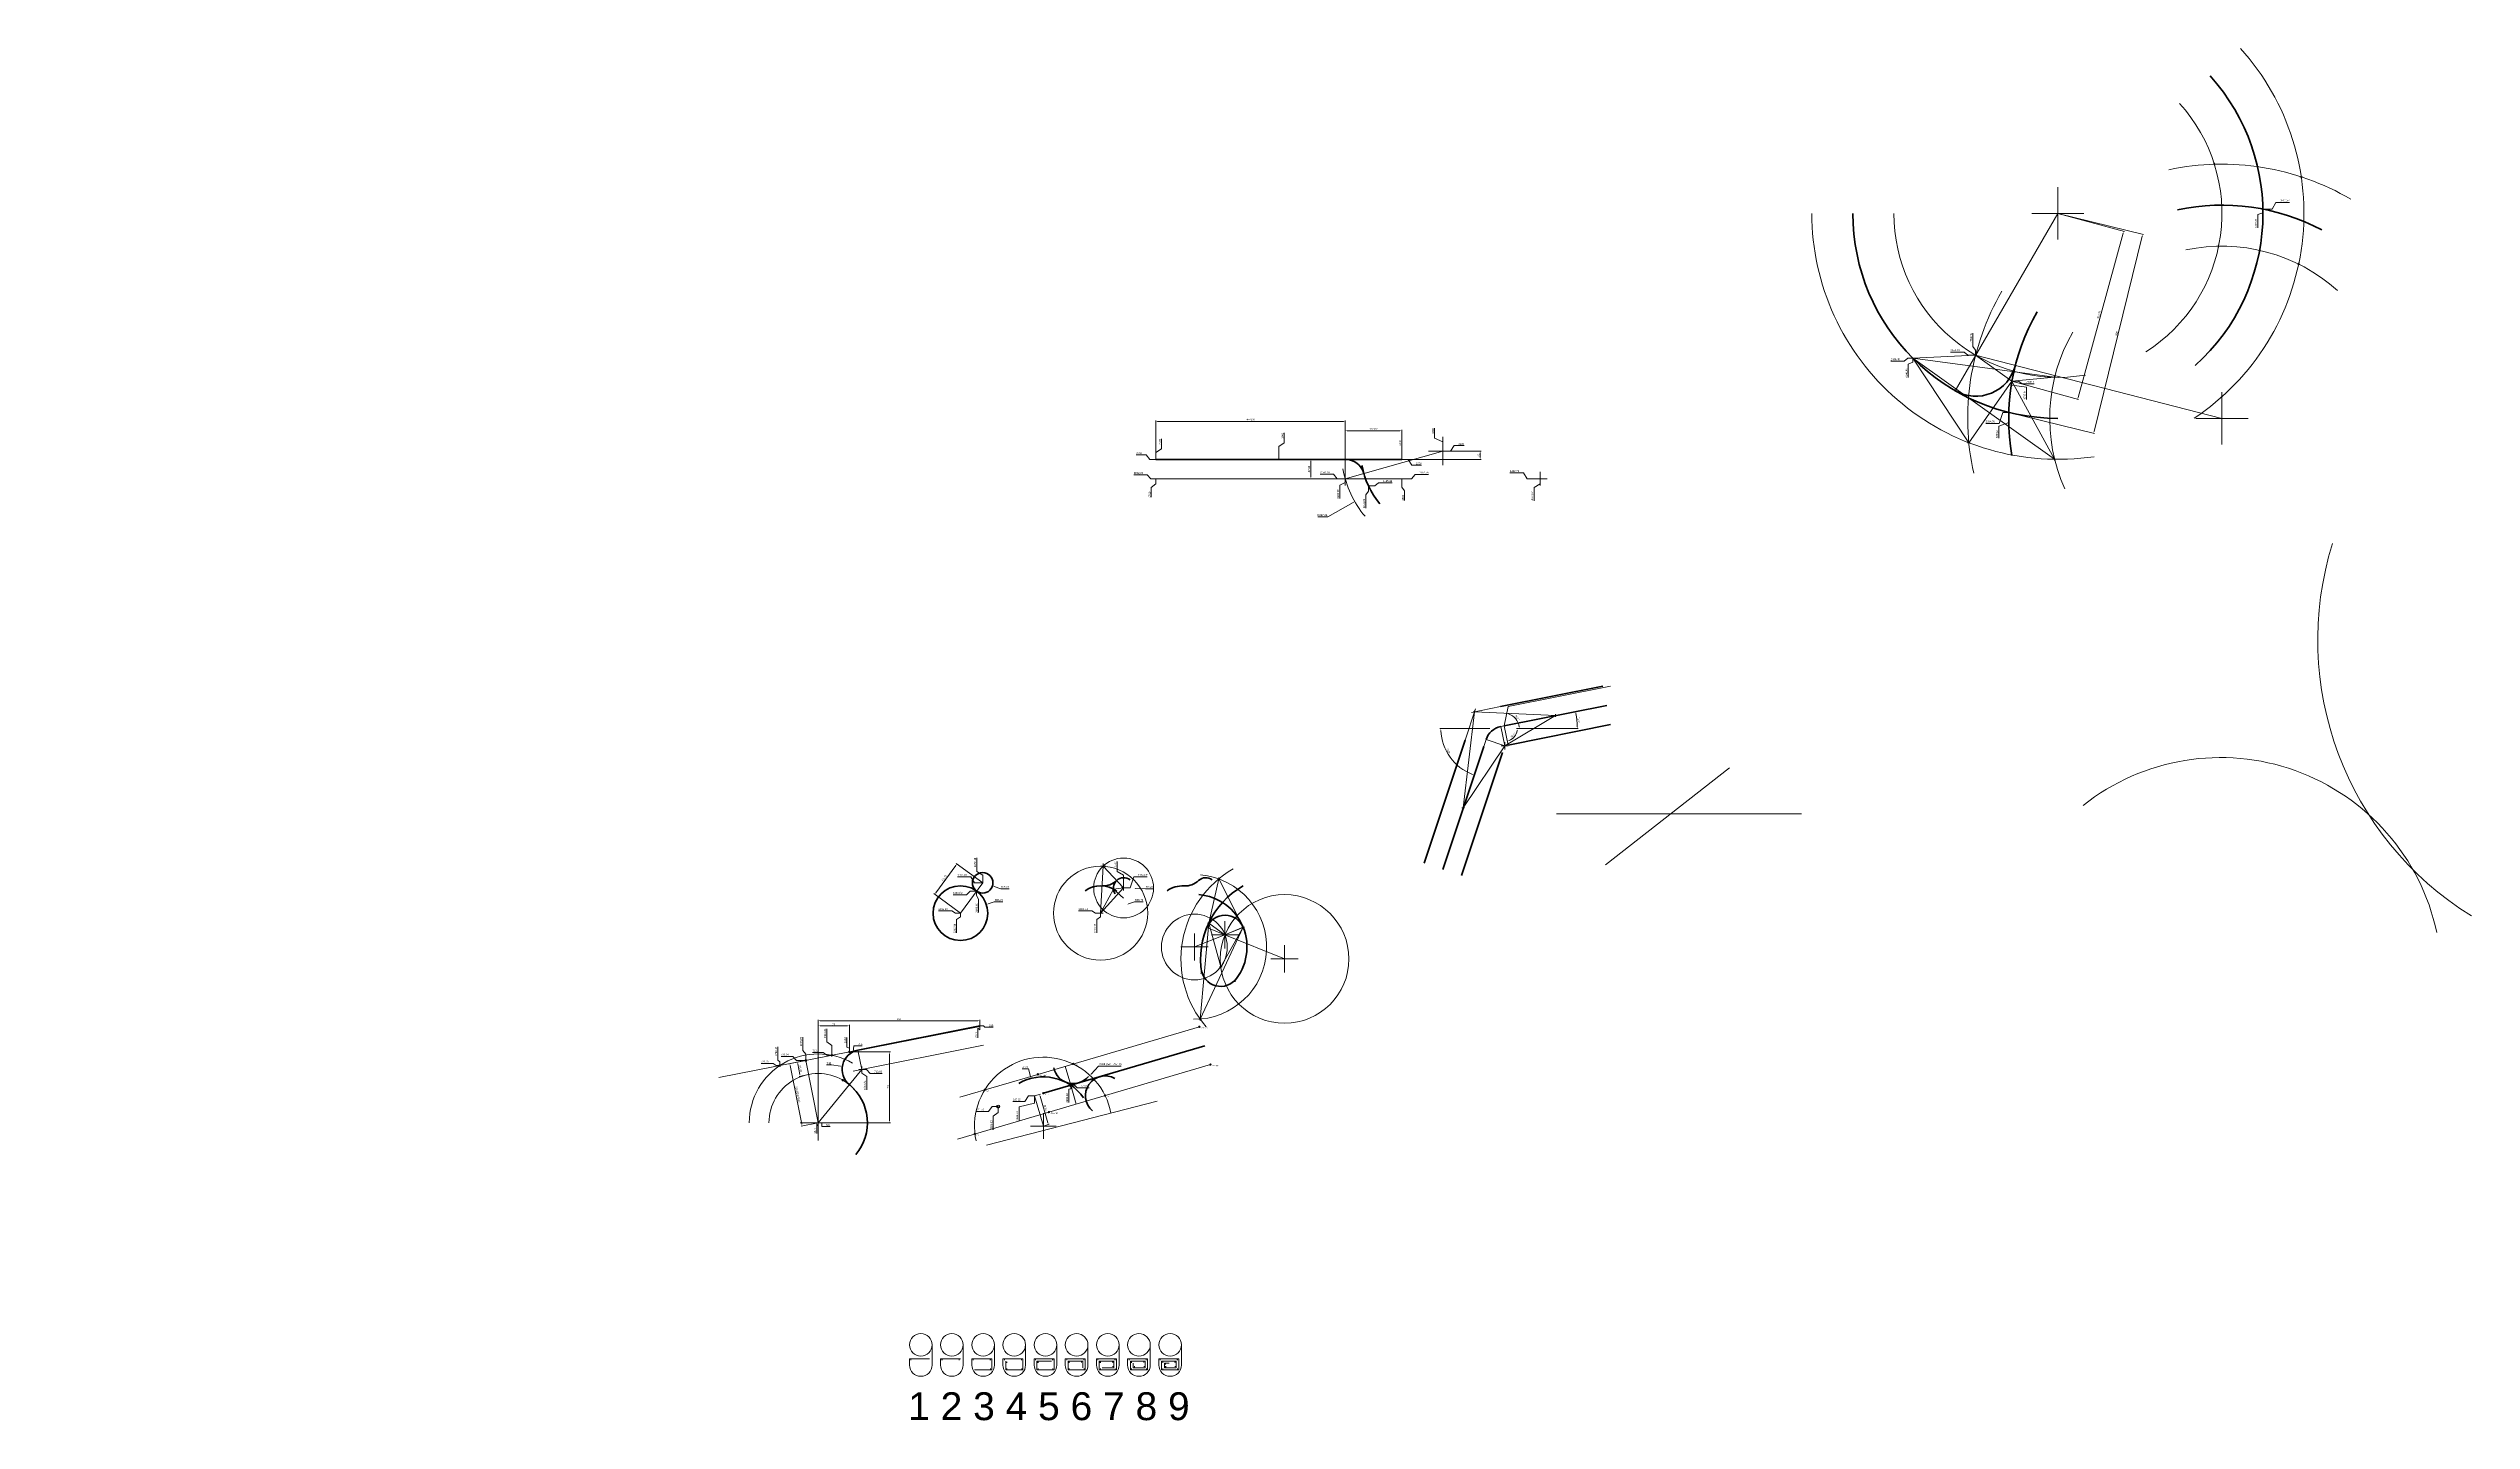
# Model space of a CAD drawing. Header units: millimetres. Extents: x 0 to 5909, y -144 to 3202.
import ezdxf

# ---------------------------------------------------------------- set-up
doc = ezdxf.new("R2010")
doc.units = ezdxf.units.MM
doc.layers.get('0').update_dxf_attribs({"lineweight": 5})
doc.layers.get('Defpoints').update_dxf_attribs({"color": 252, "lineweight": 5})
doc.layers.add('Основание', color=2, linetype='Continuous', lineweight=35)
doc.styles.add('TTF', font='arial.ttf')
doc.dimstyles.new('GOST (ISO)', dxfattribs={"dimscale": 1.5, "dimtxt": 3, "dimasz": 3, "dimexe": 1.5, "dimexo": 0, "dimgap": 1, "dimtad": 1, "dimtoh": 1, "dimrnd": 0.01, "dimzin": 9, "dimtxsty": 'TTF', "dimcen": 0, "dimclrt": 9, "dimadec": 1, "dimazin": 2, "dimtm": 1e-09, "dimtfac": 0.6, "dimtmove": 0, "dimatfit": 3, "dimfxl": 0, "dimtolj": 1, "dimtzin": 9, "dimlwd": -1, "dimlwe": -1, "dimarcsym": 0})
doc.dimstyles.new('GOST (ISO)$0', dxfattribs={"dimscale": 1.5, "dimtxt": 3, "dimasz": 3, "dimexe": 1.5, "dimexo": 0, "dimgap": 1, "dimtad": 1, "dimrnd": 0.01, "dimzin": 9, "dimtxsty": 'TTF', "dimcen": 0, "dimclrt": 9, "dimadec": 1, "dimazin": 2, "dimtm": 1e-09, "dimtfac": 0.6, "dimtmove": 0, "dimatfit": 1, "dimfxl": 0, "dimtolj": 1, "dimtzin": 9, "dimlwd": -1, "dimlwe": -1, "dimarcsym": 0})
doc.dimstyles.new('GOST (ISO)$4', dxfattribs={"dimscale": 1.5, "dimtxt": 3, "dimasz": 3, "dimexe": 1.5, "dimexo": 0, "dimgap": 1, "dimtad": 1, "dimtoh": 1, "dimrnd": 0.01, "dimzin": 9, "dimtxsty": 'TTF', "dimcen": 0, "dimclrt": 9, "dimadec": 1, "dimazin": 2, "dimtm": 1e-09, "dimtfac": 0.6, "dimtofl": 0, "dimtmove": 0, "dimatfit": 3, "dimfxl": 0, "dimtolj": 1, "dimtzin": 9, "dimlwd": -1, "dimlwe": -1, "dimarcsym": 0})
doc.dimstyles.new('GOST (ISO)$6', dxfattribs={"dimscale": 1.5, "dimtxt": 3, "dimasz": 3, "dimexe": 1.5, "dimexo": 0, "dimgap": 1, "dimtad": 1, "dimtoh": 1, "dimrnd": 0.001, "dimzin": 9, "dimtxsty": 'TTF', "dimcen": 0, "dimclrt": 9, "dimadec": 1, "dimazin": 2, "dimtm": 1e-09, "dimtfac": 0.6, "dimtmove": 0, "dimatfit": 3, "dimfxl": 0, "dimtolj": 1, "dimtzin": 9, "dimlwd": -1, "dimlwe": -1, "dimarcsym": 0})

# ---------------------------------------------------------------- blocks, each defined once
blk = doc.blocks.new('*D10')
at = {"color": 0, "ltscale": 0.5}
for p, q in [((1846.9, 734), (1824, 729.4)), ((1832.1, 700), (1827.1, 725.5)), ((1853.7, 699.7), (1830.8, 695.2))]:
    blk.add_line(p, q, dxfattribs=at)
for points in [[(1827.8, 725.6), (1826.4, 725.3), (1826.2, 729.9)], [(1832.9, 700.2), (1831.4, 699.9), (1833, 695.6)]]:
    blk.add_solid(points, dxfattribs=at)
at = {"layer": 'Defpoints', "color": 0, "ltscale": 0.5}
for p in [(1826.2, 729.9), (1846.9, 734), (1853.7, 699.7)]:
    blk.add_point(p, dxfattribs=at)
at = {"color": 9, "ltscale": 0.5, "insert": (1833.7, 713.6), "char_height": 4.5, "attachment_point": 5, "rotation": 281.20595, "style": 'TTF'}
blk.add_mtext('\\A1;34,93', dxfattribs=at)
blk = doc.blocks.new('*D11')
at = {"color": 0, "ltscale": 0.5}
for p, q in [((1846.9, 734), (1805.5, 725.8)), ((1837, 578.7), (1808.6, 721.8)), ((1877, 582), (1835.6, 573.8))]:
    blk.add_line(p, q, dxfattribs=at)
for points in [[(1809.3, 722), (1807.9, 721.7), (1807.7, 726.2)], [(1837.7, 578.8), (1836.2, 578.5), (1837.8, 574.2)]]:
    blk.add_solid(points, dxfattribs=at)
at = {"layer": 'Defpoints', "color": 0, "ltscale": 0.5}
for p in [(1807.7, 726.2), (1846.9, 734), (1877, 582)]:
    blk.add_point(p, dxfattribs=at)
at = {"color": 9, "ltscale": 0.5, "insert": (1826.9, 651), "char_height": 4.5, "attachment_point": 5, "rotation": 281.20595, "style": 'TTF'}
blk.add_mtext('\\A1;154,93220346', dxfattribs=at)
blk = doc.blocks.new('*D12')
at = {"color": 0, "ltscale": 0.5}
for p, q in [((1962, 755), (1964, 770)), ((1964, 770), (1984.4, 770)), ((1953, 755), (1962, 755))]:
    blk.add_line(p, q, dxfattribs=at)
at = {"layer": 'Defpoints', "color": 0, "ltscale": 0.5}
for p in [(1973, 770), (1953, 755), (0, 0)]:
    blk.add_point(p, dxfattribs=at)
at = {"color": 9, "ltscale": 0.5, "insert": (1979.5, 773.8), "char_height": 4.5, "attachment_point": 5, "style": 'TTF'}
blk.add_mtext('\\A1;755', dxfattribs=at)
blk = doc.blocks.new('*D13')
at = {"color": 0, "ltscale": 0.5}
for p, q in [((1946.8, 766.6), (1946.8, 790.1)), ((1953, 764), (1946.8, 766.6)), ((1953, 755), (1953, 764))]:
    blk.add_line(p, q, dxfattribs=at)
at = {"layer": 'Defpoints', "color": 0, "ltscale": 0.5}
for p in [(1946.8, 775.6), (1953, 755), (0, 0)]:
    blk.add_point(p, dxfattribs=at)
at = {"color": 9, "ltscale": 0.5, "insert": (1943, 783.6), "char_height": 4.5, "attachment_point": 5, "rotation": 90, "style": 'TTF'}
blk.add_mtext('\\A1;1953', dxfattribs=at)
blk = doc.blocks.new('*D14')
at = {"color": 0, "ltscale": 0.5}
for p, q in [((2271, 818), (2280, 818)), ((2280, 818), (2283.3, 815.1)), ((2283.3, 815.1), (2303.8, 815.1))]:
    blk.add_line(p, q, dxfattribs=at)
at = {"layer": 'Defpoints', "color": 0, "ltscale": 0.5}
for p in [(2271, 818), (2292.3, 815.1), (0, 0)]:
    blk.add_point(p, dxfattribs=at)
at = {"color": 9, "ltscale": 0.5, "insert": (2298.8, 818.9), "char_height": 4.5, "attachment_point": 5, "style": 'TTF'}
blk.add_mtext('\\A1;818', dxfattribs=at)
blk = doc.blocks.new('*D15')
at = {"color": 0, "ltscale": 0.5}
for p, q in [((2271, 809), (2266.1, 812.5)), ((2266.1, 812.5), (2266.1, 789.4)), ((2271, 818), (2271, 809))]:
    blk.add_line(p, q, dxfattribs=at)
at = {"layer": 'Defpoints', "color": 0, "ltscale": 0.5}
for p in [(2266.1, 803.5), (2271, 818), (0, 0)]:
    blk.add_point(p, dxfattribs=at)
at = {"color": 9, "ltscale": 0.5, "insert": (2262.3, 795.7), "char_height": 4.5, "attachment_point": 5, "rotation": 90, "style": 'TTF'}
blk.add_mtext('\\A1;2271', dxfattribs=at)
blk = doc.blocks.new('*D16')
at = {"color": 0, "ltscale": 0.5}
for p, q in [((1877, 582), (1886, 582)), ((1886, 582), (1885.7, 572.5)), ((1885.7, 572.5), (1906.1, 572.5))]:
    blk.add_line(p, q, dxfattribs=at)
at = {"layer": 'Defpoints', "color": 0, "ltscale": 0.5}
for p in [(1877, 582), (1894.7, 572.5), (0, 0)]:
    blk.add_point(p, dxfattribs=at)
at = {"color": 9, "ltscale": 0.5, "insert": (1901.2, 576.3), "char_height": 4.5, "attachment_point": 5, "style": 'TTF'}
blk.add_mtext('\\A1;582', dxfattribs=at)
blk = doc.blocks.new('*D17')
at = {"color": 0, "ltscale": 0.5}
for p, q in [((1877, 573), (1873.3, 579.5)), ((1873.3, 579.5), (1873.3, 556)), ((1877, 582), (1877, 573))]:
    blk.add_line(p, q, dxfattribs=at)
at = {"layer": 'Defpoints', "color": 0, "ltscale": 0.5}
for p in [(1873.3, 570.5), (1877, 582), (0, 0)]:
    blk.add_point(p, dxfattribs=at)
at = {"color": 9, "ltscale": 0.5, "insert": (1869.5, 562.5), "char_height": 4.5, "attachment_point": 5, "rotation": 90, "style": 'TTF'}
blk.add_mtext('\\A1;1877', dxfattribs=at)
blk = doc.blocks.new('*D18')
at = {"color": 0, "ltscale": 0.5}
for p, q in [((1767.4, 726.7), (1738.2, 726.7)), ((1774.2, 721.4), (1767.4, 726.7)), ((1783.2, 721.4), (1774.2, 721.4))]:
    blk.add_line(p, q, dxfattribs=at)
at = {"layer": 'Defpoints', "color": 0, "ltscale": 0.5}
for p in [(1758.4, 726.7), (1783.2, 721.4), (0, 0)]:
    blk.add_point(p, dxfattribs=at)
at = {"color": 9, "ltscale": 0.5, "insert": (1747.5, 730.9), "char_height": 4.5, "attachment_point": 5, "style": 'TTF'}
blk.add_mtext('\\A1;721,35', dxfattribs=at)
blk = doc.blocks.new('*D19')
at = {"color": 0, "ltscale": 0.5}
for p, q in [((1778.8, 734.5), (1778.8, 766.8)), ((1783.2, 730.4), (1778.8, 734.5)), ((1783.2, 721.4), (1783.2, 730.4))]:
    blk.add_line(p, q, dxfattribs=at)
at = {"layer": 'Defpoints', "color": 0, "ltscale": 0.5}
for p in [(1778.8, 743.5), (1783.2, 721.4), (0, 0)]:
    blk.add_point(p, dxfattribs=at)
at = {"color": 9, "ltscale": 0.5, "insert": (1774.6, 755.9), "char_height": 4.5, "attachment_point": 5, "rotation": 90, "style": 'TTF'}
blk.add_mtext('\\A1;1783,17', dxfattribs=at)
blk = doc.blocks.new('*D20')
at = {"color": 0, "ltscale": 0.5}
for p, q in [((1898.2, 779.6), (1898.2, 811)), ((1910.6, 770.6), (1898.2, 779.6)), ((1910.6, 746.6), (1910.6, 770.6))]:
    blk.add_line(p, q, dxfattribs=at)
at = {"layer": 'Defpoints', "color": 0, "ltscale": 0.5}
for p in [(1898.2, 788.6), (1910.6, 746.6), (0, 0)]:
    blk.add_point(p, dxfattribs=at)
at = {"color": 9, "ltscale": 0.5, "insert": (1894, 800.5), "char_height": 4.5, "attachment_point": 5, "rotation": 90, "style": 'TTF'}
blk.add_mtext('\\A1;1910,61', dxfattribs=at)
blk = doc.blocks.new('*D21')
at = {"color": 0, "ltscale": 0.5}
for p, q in [((1889.1, 753.2), (1863.5, 753.2)), ((1898.1, 746.6), (1889.1, 753.2)), ((1910.6, 746.6), (1898.1, 746.6))]:
    blk.add_line(p, q, dxfattribs=at)
at = {"layer": 'Defpoints', "color": 0, "ltscale": 0.5}
for p in [(1880.1, 753.2), (1910.6, 746.6), (0, 0)]:
    blk.add_point(p, dxfattribs=at)
at = {"color": 9, "ltscale": 0.5, "insert": (1871, 757.4), "char_height": 4.5, "attachment_point": 5, "style": 'TTF'}
blk.add_mtext('\\A1;746,6', dxfattribs=at)
blk = doc.blocks.new('*D22')
at = {"color": 0, "ltscale": 0.5}
for p, q in [((1953, 755), (2053.1, 755)), ((2050.8, 750.5), (2050.8, 586.5)), ((1877, 582), (2053.1, 582))]:
    blk.add_line(p, q, dxfattribs=at)
for points in [[(2050.1, 750.5), (2051.6, 750.5), (2050.8, 755)], [(2050.1, 586.5), (2051.6, 586.5), (2050.8, 582)]]:
    blk.add_solid(points, dxfattribs=at)
at = {"layer": 'Defpoints', "color": 0, "ltscale": 0.5}
for p in [(1953, 755), (1877, 582), (2050.8, 582)]:
    blk.add_point(p, dxfattribs=at)
at = {"color": 9, "ltscale": 0.5, "insert": (2047, 668.5), "char_height": 4.5, "attachment_point": 5, "rotation": 90, "style": 'TTF'}
blk.add_mtext('\\A1;173', dxfattribs=at)
blk = doc.blocks.new('*D23')
at = {"color": 0, "ltscale": 0.5}
for p, q in [((1877, 582), (1877, 820.6)), ((1881.5, 818.3), (1948.5, 818.3)), ((1953, 755), (1953, 820.6))]:
    blk.add_line(p, q, dxfattribs=at)
for points in [[(1881.5, 819.1), (1881.5, 817.6), (1877, 818.3)], [(1948.5, 819.1), (1948.5, 817.6), (1953, 818.3)]]:
    blk.add_solid(points, dxfattribs=at)
at = {"layer": 'Defpoints', "color": 0, "ltscale": 0.5}
for p in [(1953, 818.3), (1953, 755), (1877, 582)]:
    blk.add_point(p, dxfattribs=at)
at = {"color": 9, "ltscale": 0.5, "insert": (1915, 822.1), "char_height": 4.5, "attachment_point": 5, "style": 'TTF'}
blk.add_mtext('\\A1;76', dxfattribs=at)
blk = doc.blocks.new('*D24')
at = {"color": 0, "ltscale": 0.5}
for p, q in [((1877, 582), (1877, 833.2)), ((2266.5, 830.9), (1881.5, 830.9)), ((2271, 818), (2271, 833.2))]:
    blk.add_line(p, q, dxfattribs=at)
for points in [[(1881.5, 831.7), (1881.5, 830.2), (1877, 830.9)], [(2266.5, 831.7), (2266.5, 830.2), (2271, 830.9)]]:
    blk.add_solid(points, dxfattribs=at)
at = {"layer": 'Defpoints', "color": 0, "ltscale": 0.5}
for p in [(1877, 830.9), (2271, 818), (1877, 582)]:
    blk.add_point(p, dxfattribs=at)
at = {"color": 9, "ltscale": 0.5, "insert": (2074, 834.7), "char_height": 4.5, "attachment_point": 5, "style": 'TTF'}
blk.add_mtext('\\A1;394', dxfattribs=at)
blk = doc.blocks.new('*D25')
at = {"color": 0, "ltscale": 0.5}
for p, q in [((1897.3, 723.3), (1909.6, 723.3)), ((1909.6, 723.3), (1931.4, 720)), ((1975.8, 712.1), (1990.8, 712.1)), ((1983.3, 704.6), (1983.3, 719.6))]:
    blk.add_line(p, q, dxfattribs=at)
blk.add_solid([(1931.5, 720.7), (1931.3, 719.2), (1935.9, 719.3)], dxfattribs=at)
at = {"layer": 'Defpoints', "color": 0, "ltscale": 0.5}
for p in [(1935.9, 719.3), (1983.3, 712.1)]:
    blk.add_point(p, dxfattribs=at)
at = {"color": 9, "ltscale": 0.5, "insert": (1902.7, 727.1), "char_height": 4.5, "attachment_point": 5, "style": 'TTF'}
blk.add_mtext('\\A1;R48', dxfattribs=at)
blk = doc.blocks.new('*D26')
at = {"color": 0, "ltscale": 0.5}
for p, q in [((1815.5, 743.9), (1786.3, 743.9)), ((1824.5, 734), (1815.5, 743.9)), ((1846.9, 734), (1824.5, 734))]:
    blk.add_line(p, q, dxfattribs=at)
at = {"layer": 'Defpoints', "color": 0, "ltscale": 0.5}
for p in [(1806.5, 743.9), (1846.9, 734), (0, 0)]:
    blk.add_point(p, dxfattribs=at)
at = {"color": 9, "ltscale": 0.5, "insert": (1795.6, 748.1), "char_height": 4.5, "attachment_point": 5, "style": 'TTF'}
blk.add_mtext('\\A1;733,98', dxfattribs=at)
blk = doc.blocks.new('*D27')
at = {"color": 0, "ltscale": 0.5}
for p, q in [((1839.5, 758.5), (1839.5, 790.8)), ((1846.9, 749.5), (1839.5, 758.5)), ((1846.9, 734), (1846.9, 749.5))]:
    blk.add_line(p, q, dxfattribs=at)
at = {"layer": 'Defpoints', "color": 0, "ltscale": 0.5}
for p in [(1839.5, 767.5), (1846.9, 734), (0, 0)]:
    blk.add_point(p, dxfattribs=at)
at = {"color": 9, "ltscale": 0.5, "insert": (1835.3, 779.9), "char_height": 4.5, "attachment_point": 5, "rotation": 90, "style": 'TTF'}
blk.add_mtext('\\A1;1846,89', dxfattribs=at)
blk = doc.blocks.new('*D28')
at = {"color": 0, "ltscale": 0.5}
for p, q in [((1983.3, 712.1), (1994.4, 712.1)), ((1994.4, 712.1), (2003.4, 701.9)), ((2003.4, 701.9), (2032.6, 701.9))]:
    blk.add_line(p, q, dxfattribs=at)
at = {"layer": 'Defpoints', "color": 0, "ltscale": 0.5}
for p in [(1983.3, 712.1), (2012.4, 701.9), (0, 0)]:
    blk.add_point(p, dxfattribs=at)
at = {"color": 9, "ltscale": 0.5, "insert": (2023.2, 706.1), "char_height": 4.5, "attachment_point": 5, "style": 'TTF'}
blk.add_mtext('\\A1;712,08', dxfattribs=at)
blk = doc.blocks.new('*D29')
at = {"color": 0, "ltscale": 0.5}
for p, q in [((1983.3, 712.1), (1983.3, 703.1)), ((1983.3, 703.1), (1995.2, 694.7)), ((1995.2, 694.7), (1995.2, 662.5))]:
    blk.add_line(p, q, dxfattribs=at)
at = {"layer": 'Defpoints', "color": 0, "ltscale": 0.5}
for p in [(1983.3, 712.1), (1995.2, 685.7), (0, 0)]:
    blk.add_point(p, dxfattribs=at)
at = {"color": 9, "ltscale": 0.5, "insert": (1991, 673.3), "char_height": 4.5, "attachment_point": 5, "rotation": 90, "style": 'TTF'}
blk.add_mtext('\\A1;1983,32', dxfattribs=at)
blk = doc.blocks.new('*D30')
at = {"color": 0, "ltscale": 0.5}
for p, q in [((2380.7, 633.7), (2351.5, 633.7)), ((2389.7, 647.6), (2380.7, 633.7)), ((2404.3, 647.6), (2389.7, 647.6))]:
    blk.add_line(p, q, dxfattribs=at)
at = {"layer": 'Defpoints', "color": 0, "ltscale": 0.5}
for p in [(2371.7, 633.7), (2404.3, 647.6), (0, 0)]:
    blk.add_point(p, dxfattribs=at)
at = {"color": 9, "ltscale": 0.5, "insert": (2360.9, 637.9), "char_height": 4.5, "attachment_point": 5, "style": 'TTF'}
blk.add_mtext('\\A1;647,62', dxfattribs=at)
blk = doc.blocks.new('*D31')
at = {"color": 0, "ltscale": 0.5}
for p, q in [((2404.3, 629.5), (2366.8, 620.5)), ((2366.8, 620.5), (2366.8, 587.7)), ((2404.3, 647.6), (2404.3, 629.5))]:
    blk.add_line(p, q, dxfattribs=at)
at = {"layer": 'Defpoints', "color": 0, "ltscale": 0.5}
for p in [(2366.8, 611.5), (2404.3, 647.6), (0, 0)]:
    blk.add_point(p, dxfattribs=at)
at = {"color": 9, "ltscale": 0.5, "insert": (2362.6, 598.8), "char_height": 4.5, "attachment_point": 5, "rotation": 90, "style": 'TTF'}
blk.add_mtext('\\A1;2404,33', dxfattribs=at)
blk = doc.blocks.new('*D32')
at = {"color": 0, "ltscale": 0.5}
for p, q in [((2404.3, 647.6), (2418.8, 651.9)), ((2417.9, 646.9), (2437, 581.9)), ((2426, 574), (2440.4, 578.3))]:
    blk.add_line(p, q, dxfattribs=at)
for points in [[(2418.6, 647.1), (2417.2, 646.7), (2416.6, 651.2)], [(2437.7, 582.1), (2436.3, 581.7), (2438.3, 577.6)]]:
    blk.add_solid(points, dxfattribs=at)
at = {"layer": 'Defpoints', "color": 0, "ltscale": 0.5}
for p in [(2404.3, 647.6), (2426, 574), (2438.3, 577.6)]:
    blk.add_point(p, dxfattribs=at)
at = {"color": 9, "ltscale": 0.5, "insert": (2430.4, 619.2), "char_height": 4.5, "attachment_point": 5, "rotation": 286.40529, "style": 'TTF'}
blk.add_mtext('\\A1;76,74', dxfattribs=at)
blk = doc.blocks.new('*D33')
at = {"color": 0, "ltscale": 0.5}
for p, q in [((2292.1, 609.8), (2262.9, 609.8)), ((2301.1, 621.6), (2292.1, 609.8)), ((2315.8, 621.6), (2301.1, 621.6))]:
    blk.add_line(p, q, dxfattribs=at)
at = {"layer": 'Defpoints', "color": 0, "ltscale": 0.5}
for p in [(2283.1, 609.8), (2315.8, 621.6), (0, 0)]:
    blk.add_point(p, dxfattribs=at)
at = {"color": 9, "ltscale": 0.5, "insert": (2272.2, 614), "char_height": 4.5, "attachment_point": 5, "style": 'TTF'}
blk.add_mtext('\\A1;621,56', dxfattribs=at)
blk = doc.blocks.new('*D34')
at = {"color": 0, "ltscale": 0.5}
for p, q in [((2315.8, 606.9), (2303.8, 597.9)), ((2303.8, 597.9), (2303.8, 565.1)), ((2315.8, 621.6), (2315.8, 606.9))]:
    blk.add_line(p, q, dxfattribs=at)
at = {"layer": 'Defpoints', "color": 0, "ltscale": 0.5}
for p in [(2315.8, 621.6), (2303.8, 588.9), (0, 0)]:
    blk.add_point(p, dxfattribs=at)
at = {"color": 9, "ltscale": 0.5, "insert": (2299.6, 576.3), "char_height": 4.5, "attachment_point": 5, "rotation": 90, "style": 'TTF'}
blk.add_mtext('\\A1;2315,83', dxfattribs=at)
blk = doc.blocks.new('*D35')
at = {"color": 0, "ltscale": 0.5}
for p, q in [((2492.8, 673.7), (2501.8, 673.7)), ((2501.8, 673.7), (2508.2, 667.4)), ((2508.2, 667.4), (2537.4, 667.4))]:
    blk.add_line(p, q, dxfattribs=at)
at = {"layer": 'Defpoints', "color": 0, "ltscale": 0.5}
for p in [(2492.8, 673.7), (2517.2, 667.4), (0, 0)]:
    blk.add_point(p, dxfattribs=at)
at = {"color": 9, "ltscale": 0.5, "insert": (2528.1, 671.6), "char_height": 4.5, "attachment_point": 5, "style": 'TTF'}
blk.add_mtext('\\A1;673,67', dxfattribs=at)
blk = doc.blocks.new('*D36')
at = {"color": 0, "ltscale": 0.5}
for p, q in [((2492.8, 664.7), (2488.5, 664.3)), ((2488.5, 664.3), (2488.5, 631.5)), ((2492.8, 673.7), (2492.8, 664.7))]:
    blk.add_line(p, q, dxfattribs=at)
at = {"layer": 'Defpoints', "color": 0, "ltscale": 0.5}
for p in [(2488.5, 655.3), (2492.8, 673.7), (0, 0)]:
    blk.add_point(p, dxfattribs=at)
at = {"color": 9, "ltscale": 0.5, "insert": (2484.3, 642.7), "char_height": 4.5, "attachment_point": 5, "rotation": 90, "style": 'TTF'}
blk.add_mtext('\\A1;2492,82', dxfattribs=at)
blk = doc.blocks.new('*D37')
at = {"color": 0, "ltscale": 0.5}
for p, q in [((2374.4, 713.8), (2390.1, 713.8)), ((2390.1, 713.8), (2395.1, 694.6)), ((2426, 543), (2426, 605)), ((2395, 574), (2457, 574))]:
    blk.add_line(p, q, dxfattribs=at)
blk.add_solid([(2395.8, 694.8), (2394.3, 694.4), (2396.2, 690.2)], dxfattribs=at)
at = {"layer": 'Defpoints', "color": 0, "ltscale": 0.5}
for p in [(2396.2, 690.2), (2426, 574)]:
    blk.add_point(p, dxfattribs=at)
at = {"color": 9, "ltscale": 0.5, "insert": (2381.5, 717.6), "char_height": 4.5, "attachment_point": 5, "style": 'TTF'}
blk.add_mtext('\\A1;R120', dxfattribs=at)
blk = doc.blocks.new('*D38')
at = {"color": 0, "ltscale": 0.5}
for p, q in [((2560.6, 720.1), (2542.9, 700.9)), ((2616.1, 720.1), (2560.6, 720.1)), ((2426, 543), (2426, 605)), ((2395, 574), (2457, 574))]:
    blk.add_line(p, q, dxfattribs=at)
blk.add_solid([(2542.3, 701.4), (2543.4, 700.4), (2539.8, 697.6)], dxfattribs=at)
at = {"layer": 'Defpoints', "color": 0, "ltscale": 0.5}
for p in [(2539.8, 697.6), (2426, 574)]:
    blk.add_point(p, dxfattribs=at)
at = {"color": 9, "ltscale": 0.5, "insert": (2589.1, 724.6), "char_height": 4.5, "attachment_point": 5, "style": 'TTF'}
blk.add_mtext('\\A1;R168 (ra2 + Arc_R)', dxfattribs=at)
blk = doc.blocks.new('*D40')
at = {"color": 0, "ltscale": 0.5}
for p, q in [((2306.4, 1120.7), (2291.4, 1115.7)), ((2327.4, 1120.7), (2306.4, 1120.7))]:
    blk.add_line(p, q, dxfattribs=at)
blk.add_solid([(2291.2, 1116.4), (2291.7, 1115), (2287.2, 1114.3)], dxfattribs=at)
at = {"layer": 'Defpoints', "color": 0, "ltscale": 0.5}
for p in [(2223.9, 1093.1), (2287.2, 1114.3)]:
    blk.add_point(p, dxfattribs=at)
at = {"color": 9, "ltscale": 0.5, "insert": (2317.6, 1124.9), "char_height": 4.5, "attachment_point": 5, "style": 'TTF'}
blk.add_mtext('\\A1;R66,72', dxfattribs=at)
blk = doc.blocks.new('*D41')
at = {"color": 0, "ltscale": 0.5}
for p, q in [((2322.5, 1152.8), (2306.3, 1158)), ((2342.6, 1152.8), (2322.5, 1152.8))]:
    blk.add_line(p, q, dxfattribs=at)
blk.add_solid([(2306.5, 1158.7), (2306, 1157.3), (2302, 1159.4)], dxfattribs=at)
at = {"layer": 'Defpoints', "color": 0, "ltscale": 0.5}
for p in [(2278.2, 1167.1), (2302, 1159.4)]:
    blk.add_point(p, dxfattribs=at)
at = {"color": 9, "ltscale": 0.5, "insert": (2333.3, 1157), "char_height": 4.5, "attachment_point": 5, "style": 'TTF'}
blk.add_mtext('\\A1;R25,01', dxfattribs=at)
blk = doc.blocks.new('*D42')
at = {"color": 0, "ltscale": 0.5}
for p, q in [((2202.5, 1098.5), (2170.3, 1098.5)), ((2211.5, 1093.1), (2202.5, 1098.5)), ((2223.9, 1093.1), (2211.5, 1093.1))]:
    blk.add_line(p, q, dxfattribs=at)
at = {"layer": 'Defpoints', "color": 0, "ltscale": 0.5}
for p in [(2193.5, 1098.5), (2223.9, 1093.1), (0, 0)]:
    blk.add_point(p, dxfattribs=at)
at = {"color": 9, "ltscale": 0.5, "insert": (2181.1, 1102.7), "char_height": 4.5, "attachment_point": 5, "style": 'TTF'}
blk.add_mtext('\\A1;1093,13', dxfattribs=at)
blk = doc.blocks.new('*D43')
at = {"color": 0, "ltscale": 0.5}
for p, q in [((2223.9, 1084.1), (2214.5, 1077.7)), ((2214.5, 1077.7), (2214.5, 1044.9)), ((2223.9, 1093.1), (2223.9, 1084.1))]:
    blk.add_line(p, q, dxfattribs=at)
at = {"layer": 'Defpoints', "color": 0, "ltscale": 0.5}
for p in [(2214.5, 1068.7), (2223.9, 1093.1), (0, 0)]:
    blk.add_point(p, dxfattribs=at)
at = {"color": 9, "ltscale": 0.5, "insert": (2210.3, 1056), "char_height": 4.5, "attachment_point": 5, "rotation": 90, "style": 'TTF'}
blk.add_mtext('\\A1;2223,89', dxfattribs=at)
blk = doc.blocks.new('*D44')
at = {"color": 0, "ltscale": 0.5}
for p, q in [((2238.5, 1138.2), (2206.3, 1138.2)), ((2247.5, 1146.9), (2238.5, 1138.2)), ((2263.4, 1146.9), (2247.5, 1146.9))]:
    blk.add_line(p, q, dxfattribs=at)
at = {"layer": 'Defpoints', "color": 0, "ltscale": 0.5}
for p in [(2229.5, 1138.2), (2263.4, 1146.9), (0, 0)]:
    blk.add_point(p, dxfattribs=at)
at = {"color": 9, "ltscale": 0.5, "insert": (2217.2, 1142.5), "char_height": 4.5, "attachment_point": 5, "style": 'TTF'}
blk.add_mtext('\\A1;1146,92', dxfattribs=at)
blk = doc.blocks.new('*D45')
at = {"color": 0, "ltscale": 0.5}
for p, q in [((2263.4, 1146.9), (2263.4, 1136.4)), ((2263.4, 1136.4), (2268.2, 1127.4)), ((2268.2, 1127.4), (2268.2, 1094.6))]:
    blk.add_line(p, q, dxfattribs=at)
at = {"layer": 'Defpoints', "color": 0, "ltscale": 0.5}
for p in [(2263.4, 1146.9), (2268.2, 1118.4), (0, 0)]:
    blk.add_point(p, dxfattribs=at)
at = {"color": 9, "ltscale": 0.5, "insert": (2264, 1105.8), "char_height": 4.5, "attachment_point": 5, "rotation": 90, "style": 'TTF'}
blk.add_mtext('\\A1;2263,38', dxfattribs=at)
blk = doc.blocks.new('*D46')
at = {"color": 0, "ltscale": 0.5}
for p, q in [((2249.2, 1182.1), (2217, 1182.1)), ((2258.2, 1167.1), (2249.2, 1182.1)), ((2278.2, 1167.1), (2258.2, 1167.1))]:
    blk.add_line(p, q, dxfattribs=at)
at = {"layer": 'Defpoints', "color": 0, "ltscale": 0.5}
for p in [(2240.2, 1182.1), (2278.2, 1167.1), (0, 0)]:
    blk.add_point(p, dxfattribs=at)
at = {"color": 9, "ltscale": 0.5, "insert": (2227.9, 1186.3), "char_height": 4.5, "attachment_point": 5, "style": 'TTF'}
blk.add_mtext('\\A1;1167,08', dxfattribs=at)
blk = doc.blocks.new('*D47')
at = {"color": 0, "ltscale": 0.5}
for p, q in [((2264, 1195.2), (2264, 1227.9)), ((2278.2, 1186.2), (2264, 1195.2)), ((2278.2, 1167.1), (2278.2, 1186.2))]:
    blk.add_line(p, q, dxfattribs=at)
at = {"layer": 'Defpoints', "color": 0, "ltscale": 0.5}
for p in [(2264, 1204.2), (2278.2, 1167.1), (0, 0)]:
    blk.add_point(p, dxfattribs=at)
at = {"color": 9, "ltscale": 0.5, "insert": (2259.8, 1216.8), "char_height": 4.5, "attachment_point": 5, "rotation": 90, "style": 'TTF'}
blk.add_mtext('\\A1;2278,18', dxfattribs=at)
blk = doc.blocks.new('*D48')
at = {"color": 0, "ltscale": 0.5}
for p, q in [((2163.5, 1143.1), (2212.4, 1209.8)), ((2278.2, 1167.1), (2213.3, 1214.7)), ((2223.9, 1093.1), (2159, 1140.8))]:
    blk.add_line(p, q, dxfattribs=at)
for points in [[(2211.8, 1210.2), (2213, 1209.3), (2215.1, 1213.4)], [(2162.9, 1143.5), (2164.1, 1142.6), (2160.8, 1139.4)]]:
    blk.add_solid(points, dxfattribs=at)
at = {"layer": 'Defpoints', "color": 0, "ltscale": 0.5}
for p in [(2215.1, 1213.4), (2278.2, 1167.1), (2223.9, 1093.1)]:
    blk.add_point(p, dxfattribs=at)
at = {"color": 9, "ltscale": 0.5, "insert": (2184.6, 1178.9), "char_height": 4.5, "attachment_point": 5, "rotation": 53.71774, "style": 'TTF'}
blk.add_mtext('\\A1;91,73', dxfattribs=at)
blk = doc.blocks.new('*D49')
at = {"color": 0, "ltscale": 0.5}
for p, q in [((2648.3, 1120.7), (2633.3, 1115.7)), ((2669.2, 1120.7), (2648.3, 1120.7))]:
    blk.add_line(p, q, dxfattribs=at)
blk.add_solid([(2633, 1116.4), (2633.5, 1115), (2629, 1114.3)], dxfattribs=at)
at = {"layer": 'Defpoints', "color": 0, "ltscale": 0.5}
for p in [(2565.7, 1093.1), (2629, 1114.3)]:
    blk.add_point(p, dxfattribs=at)
at = {"color": 9, "ltscale": 0.5, "insert": (2659.5, 1124.9), "char_height": 4.5, "attachment_point": 5, "style": 'TTF'}
blk.add_mtext('\\A1;R66,72', dxfattribs=at)
blk = doc.blocks.new('*D50')
at = {"color": 0, "ltscale": 0.5}
for p, q in [((2675.1, 1152.8), (2651.3, 1153.6)), ((2695.3, 1152.8), (2675.1, 1152.8))]:
    blk.add_line(p, q, dxfattribs=at)
blk.add_solid([(2651.4, 1154.4), (2651.3, 1152.9), (2646.8, 1153.8)], dxfattribs=at)
at = {"layer": 'Defpoints', "color": 0, "ltscale": 0.5}
for p in [(2621.8, 1154.6), (2646.8, 1153.8)]:
    blk.add_point(p, dxfattribs=at)
at = {"color": 9, "ltscale": 0.5, "insert": (2685.9, 1157), "char_height": 4.5, "attachment_point": 5, "style": 'TTF'}
blk.add_mtext('\\A1;R25,01', dxfattribs=at)
blk = doc.blocks.new('*D51')
at = {"color": 0, "ltscale": 0.5}
for p, q in [((2544.4, 1098.5), (2512.1, 1098.5)), ((2553.4, 1093.1), (2544.4, 1098.5)), ((2565.7, 1093.1), (2553.4, 1093.1))]:
    blk.add_line(p, q, dxfattribs=at)
at = {"layer": 'Defpoints', "color": 0, "ltscale": 0.5}
for p in [(2535.4, 1098.5), (2565.7, 1093.1), (341.9, 0)]:
    blk.add_point(p, dxfattribs=at)
at = {"color": 9, "ltscale": 0.5, "insert": (2523, 1102.7), "char_height": 4.5, "attachment_point": 5, "style": 'TTF'}
blk.add_mtext('\\A1;1093,13', dxfattribs=at)
blk = doc.blocks.new('*D52')
at = {"color": 0, "ltscale": 0.5}
for p, q in [((2565.7, 1084.1), (2556.3, 1077.7)), ((2556.3, 1077.7), (2556.3, 1044.9)), ((2565.7, 1093.1), (2565.7, 1084.1))]:
    blk.add_line(p, q, dxfattribs=at)
at = {"layer": 'Defpoints', "color": 0, "ltscale": 0.5}
for p in [(2556.3, 1068.7), (2565.7, 1093.1), (341.9, 0)]:
    blk.add_point(p, dxfattribs=at)
at = {"color": 9, "ltscale": 0.5, "insert": (2552.1, 1056), "char_height": 4.5, "attachment_point": 5, "rotation": 90, "style": 'TTF'}
blk.add_mtext('\\A1;2223,89', dxfattribs=at)
blk = doc.blocks.new('*D55')
at = {"color": 0, "ltscale": 0.5}
for p, q in [((2637.9, 1154.6), (2646.9, 1182.1)), ((2646.9, 1182.1), (2679.1, 1182.1)), ((2621.8, 1154.6), (2637.9, 1154.6))]:
    blk.add_line(p, q, dxfattribs=at)
at = {"layer": 'Defpoints', "color": 0, "ltscale": 0.5}
for p in [(2655.9, 1182.1), (2621.8, 1154.6), (341.9, 0)]:
    blk.add_point(p, dxfattribs=at)
at = {"color": 9, "ltscale": 0.5, "insert": (2668.2, 1186.3), "char_height": 4.5, "attachment_point": 5, "style": 'TTF'}
blk.add_mtext('\\A1;1154,59', dxfattribs=at)
blk = doc.blocks.new('*D56')
at = {"color": 0, "ltscale": 0.5}
for p, q in [((2605.9, 1195.2), (2605.9, 1219.2)), ((2621.8, 1186.2), (2605.9, 1195.2)), ((2621.8, 1154.6), (2621.8, 1186.2))]:
    blk.add_line(p, q, dxfattribs=at)
at = {"layer": 'Defpoints', "color": 0, "ltscale": 0.5}
for p in [(2605.9, 1204.2), (2621.8, 1154.6), (341.9, 0)]:
    blk.add_point(p, dxfattribs=at)
at = {"color": 9, "ltscale": 0.5, "insert": (2602.1, 1212.4), "char_height": 4.5, "attachment_point": 5, "rotation": 90, "style": 'TTF'}
blk.add_mtext('\\A1;2280', dxfattribs=at)
blk = doc.blocks.new('*D58')
at = {"color": 0, "ltscale": 0.5}
blk.add_line((3671.5, 1543.2), (3730.3, 1543.2), dxfattribs=at)
blk.add_arc((3515.8, 1543.2), 212.3, 1.21464, 10.09529, dxfattribs=at)
for points in [[(3724.1, 1580.2), (3725.5, 1580.5), (3724, 1584.8)], [(3728.8, 1547.7), (3727.3, 1547.7), (3728.1, 1543.2)]]:
    blk.add_solid(points, dxfattribs=at)
at = {"layer": 'Defpoints', "color": 0, "ltscale": 0.5}
for p in [(3800, 1600), (3550, 1550), (3585.3, 1543.2), (3671.5, 1543.2), (3727.6, 1557.1)]:
    blk.add_point(p, dxfattribs=at)
at = {"color": 9, "ltscale": 0.5, "insert": (3731.2, 1564.5), "char_height": 4.5, "attachment_point": 5, "rotation": 275.65497, "style": 'TTF'}
blk.add_mtext('\\A1;11,3°', dxfattribs=at)
blk = doc.blocks.new('*D61')
at = {"color": 0, "ltscale": 0.5}
blk.add_line((3514.4, 1543.2), (3393.1, 1543.2), dxfattribs=at)
blk.add_arc((3514.4, 1543.2), 119.1, 182.16557, 249.39948, dxfattribs=at)
for points in [[(3394.7, 1538.6), (3396.2, 1538.7), (3395.3, 1543.2)], [(3472.7, 1432.4), (3472.2, 1431), (3476.7, 1430.2)]]:
    blk.add_solid(points, dxfattribs=at)
at = {"layer": 'Defpoints', "color": 0, "ltscale": 0.5}
for p in [(3585.3, 1543.2), (3671.5, 1543.2), (3500, 1500), (3434.3, 1455.1), (3400, 1200)]:
    blk.add_point(p, dxfattribs=at)
at = {"color": 9, "ltscale": 0.5, "insert": (3413.4, 1488.4), "char_height": 4.5, "attachment_point": 5, "rotation": 298.49723, "style": 'TTF'}
blk.add_mtext('\\A1;71,6°', dxfattribs=at)
blk = doc.blocks.new('*D62')
at = {"color": 0, "ltscale": 0.5}
blk.add_arc((3548.6, 1543.2), 37.9, 6.81252, 71.87754, dxfattribs=at)
for points in [[(3560.2, 1578.4), (3560.6, 1579.9), (3556.1, 1580.3)], [(3587, 1547.7), (3585.5, 1547.6), (3586.5, 1543.2)]]:
    blk.add_solid(points, dxfattribs=at)
at = {"layer": 'Defpoints', "color": 0, "ltscale": 0.5}
for p in [(3559.4, 1597.1), (3550, 1550), (3582.6, 1559.9), (3585.3, 1543.2), (3671.5, 1543.2)]:
    blk.add_point(p, dxfattribs=at)
at = {"color": 9, "ltscale": 0.5, "insert": (3581.2, 1569.8), "char_height": 4.5, "attachment_point": 5, "rotation": 309.34503, "style": 'TTF'}
blk.add_mtext('\\A1;78,7°', dxfattribs=at)
blk = doc.blocks.new('*D63')
at = {"color": 0, "ltscale": 0.5}
blk.add_line((3585.3, 1543.2), (3579.7, 1543.2), dxfattribs=at)
blk.add_arc((3551.4, 1543.2), 30.6, 289.73597, 351.57396, dxfattribs=at)
for points in [[(3580.9, 1538.7), (3582.4, 1538.6), (3582, 1543.2)], [(3561.9, 1513.6), (3561.5, 1515.1), (3557.4, 1513.1)]]:
    blk.add_solid(points, dxfattribs=at)
at = {"layer": 'Defpoints', "color": 0, "ltscale": 0.5}
for p in [(3550, 1550), (3585.3, 1543.2), (3671.5, 1543.2), (3559.4, 1502.9), (3570, 1518.9)]:
    blk.add_point(p, dxfattribs=at)
at = {"color": 9, "ltscale": 0.5, "insert": (3571.8, 1526.4), "char_height": 4.5, "attachment_point": 5, "rotation": 50.65497, "style": 'TTF'}
blk.add_mtext('\\A1;78,7°', dxfattribs=at)
blk = doc.blocks.new('*D64')
at = {"color": 0, "ltscale": 0.5}
for p, q in [((3300, 2200), (3493.3, 2200)), ((3365.4, 2220), (3493.3, 2220)), ((3491, 2204.5), (3491, 2215.5))]:
    blk.add_line(p, q, dxfattribs=at)
for points in [[(3490.3, 2215.5), (3491.8, 2215.5), (3491, 2220)], [(3490.3, 2204.5), (3491.8, 2204.5), (3491, 2200)]]:
    blk.add_solid(points, dxfattribs=at)
at = {"layer": 'Defpoints', "color": 0, "ltscale": 0.5}
for p in [(3300, 2200), (3365.4, 2220), (3491, 2220)]:
    blk.add_point(p, dxfattribs=at)
at = {"color": 9, "ltscale": 0.5, "insert": (3487.2, 2210), "char_height": 4.5, "attachment_point": 5, "rotation": 90, "style": 'TTF'}
blk.add_mtext('\\A1;20', dxfattribs=at)
blk = doc.blocks.new('*D65')
at = {"color": 0, "ltscale": 0.5}
for p, q in [((2676.5, 2211.1), (2652.5, 2211.1)), ((2685.5, 2200), (2676.5, 2211.1)), ((2700, 2200), (2685.5, 2200))]:
    blk.add_line(p, q, dxfattribs=at)
at = {"layer": 'Defpoints', "color": 0, "ltscale": 0.5}
for p in [(2667.5, 2211.1), (2700, 2200), (0, 0)]:
    blk.add_point(p, dxfattribs=at)
at = {"color": 9, "ltscale": 0.5, "insert": (2659.2, 2214.9), "char_height": 4.5, "attachment_point": 5, "style": 'TTF'}
blk.add_mtext('\\A1;2200', dxfattribs=at)
blk = doc.blocks.new('*D66')
at = {"color": 0, "ltscale": 0.5}
for p, q in [((2713.8, 2225.7), (2713.8, 2249.7)), ((2700, 2216.7), (2713.8, 2225.7)), ((2700, 2200), (2700, 2216.7))]:
    blk.add_line(p, q, dxfattribs=at)
at = {"layer": 'Defpoints', "color": 0, "ltscale": 0.5}
for p in [(2700, 2200), (2713.8, 2234.7), (0, 0)]:
    blk.add_point(p, dxfattribs=at)
at = {"color": 9, "ltscale": 0.5, "insert": (2710, 2243), "char_height": 4.5, "attachment_point": 5, "rotation": 90, "style": 'TTF'}
blk.add_mtext('\\A1;2700', dxfattribs=at)
blk = doc.blocks.new('*D67')
at = {"color": 0, "ltscale": 0.5}
for p, q in [((2700, 2140.4), (2689.2, 2131.4)), ((2689.2, 2131.4), (2689.2, 2107.4)), ((2700, 2152.8), (2700, 2140.4))]:
    blk.add_line(p, q, dxfattribs=at)
at = {"layer": 'Defpoints', "color": 0, "ltscale": 0.5}
for p in [(2700, 2152.8), (2689.2, 2122.4), (0, 0)]:
    blk.add_point(p, dxfattribs=at)
at = {"color": 9, "ltscale": 0.5, "insert": (2685.4, 2114.1), "char_height": 4.5, "attachment_point": 5, "rotation": 90, "style": 'TTF'}
blk.add_mtext('\\A1;2700', dxfattribs=at)
blk = doc.blocks.new('*D68')
at = {"color": 0, "ltscale": 0.5}
for p, q in [((2679.4, 2162.1), (2646.7, 2162.1)), ((2688.4, 2152.8), (2679.4, 2162.1)), ((2700, 2152.8), (2688.4, 2152.8))]:
    blk.add_line(p, q, dxfattribs=at)
at = {"layer": 'Defpoints', "color": 0, "ltscale": 0.5}
for p in [(2670.4, 2162.1), (2700, 2152.8), (0, 0)]:
    blk.add_point(p, dxfattribs=at)
at = {"color": 9, "ltscale": 0.5, "insert": (2657.8, 2166.3), "char_height": 4.5, "attachment_point": 5, "style": 'TTF'}
blk.add_mtext('\\A1;2152,76', dxfattribs=at)
blk = doc.blocks.new('*D69')
at = {"color": 0, "ltscale": 0.5}
for p, q in [((3013.2, 2240.5), (3013.2, 2264.4)), ((3000, 2231.5), (3013.2, 2240.5)), ((3000, 2200), (3000, 2231.5))]:
    blk.add_line(p, q, dxfattribs=at)
at = {"layer": 'Defpoints', "color": 0, "ltscale": 0.5}
for p in [(3013.2, 2249.5), (3000, 2200), (0, 0)]:
    blk.add_point(p, dxfattribs=at)
at = {"color": 9, "ltscale": 0.5, "insert": (3009.4, 2257.7), "char_height": 4.5, "attachment_point": 5, "rotation": 90, "style": 'TTF'}
blk.add_mtext('\\A1;3000', dxfattribs=at)
blk = doc.blocks.new('*D70')
at = {"color": 0, "ltscale": 0.5}
for p, q in [((3300, 2200), (3315.3, 2200)), ((3315.3, 2200), (3324.3, 2185.8)), ((3324.3, 2185.8), (3348.3, 2185.8))]:
    blk.add_line(p, q, dxfattribs=at)
at = {"layer": 'Defpoints', "color": 0, "ltscale": 0.5}
for p in [(3300, 2200), (3333.3, 2185.8), (0, 0)]:
    blk.add_point(p, dxfattribs=at)
at = {"color": 9, "ltscale": 0.5, "insert": (3341.5, 2189.6), "char_height": 4.5, "attachment_point": 5, "style": 'TTF'}
blk.add_mtext('\\A1;2200', dxfattribs=at)
blk = doc.blocks.new('*D71')
at = {"color": 0, "ltscale": 0.5}
blk.add_line((3300, 2200), (3300, 2246.9), dxfattribs=at)
at = {"layer": 'Defpoints', "color": 0, "ltscale": 0.5}
for p in [(3300, 2232), (3300, 2200), (0, 0)]:
    blk.add_point(p, dxfattribs=at)
at = {"color": 9, "ltscale": 0.5, "insert": (3296.2, 2240.2), "char_height": 4.5, "attachment_point": 5, "rotation": 90, "style": 'TTF'}
blk.add_mtext('\\A1;3300', dxfattribs=at)
blk = doc.blocks.new('*D73')
at = {"color": 0, "ltscale": 0.5}
for p, q in [((3300, 2152.8), (3300, 2132.5)), ((3300, 2132.5), (3306.9, 2123.5)), ((3306.9, 2123.5), (3306.9, 2099.5))]:
    blk.add_line(p, q, dxfattribs=at)
at = {"layer": 'Defpoints', "color": 0, "ltscale": 0.5}
for p in [(3300, 2152.8), (3306.9, 2114.5), (0, 0)]:
    blk.add_point(p, dxfattribs=at)
at = {"color": 9, "ltscale": 0.5, "insert": (3303.1, 2106.3), "char_height": 4.5, "attachment_point": 5, "rotation": 90, "style": 'TTF'}
blk.add_mtext('\\A1;3300', dxfattribs=at)
blk = doc.blocks.new('*D74')
at = {"color": 0, "ltscale": 0.5}
for p, q in [((3300, 2152.8), (3323.8, 2152.8)), ((3323.8, 2152.8), (3332.8, 2163.2)), ((3332.8, 2163.2), (3365.6, 2163.2))]:
    blk.add_line(p, q, dxfattribs=at)
at = {"layer": 'Defpoints', "color": 0, "ltscale": 0.5}
for p in [(3300, 2152.8), (3341.8, 2163.2), (0, 0)]:
    blk.add_point(p, dxfattribs=at)
at = {"color": 9, "ltscale": 0.5, "insert": (3354.4, 2167.4), "char_height": 4.5, "attachment_point": 5, "style": 'TTF'}
blk.add_mtext('\\A1;2152,76', dxfattribs=at)
blk = doc.blocks.new('*D75')
at = {"color": 0, "ltscale": 0.5}
for p, q in [((3218.7, 2135.5), (3234.6, 2135.5)), ((3234.6, 2135.5), (3243.6, 2142.4)), ((3243.6, 2142.4), (3276.3, 2142.4))]:
    blk.add_line(p, q, dxfattribs=at)
at = {"layer": 'Defpoints', "color": 0, "ltscale": 0.5}
for p in [(3218.7, 2135.5), (3252.6, 2142.4), (0, 0)]:
    blk.add_point(p, dxfattribs=at)
at = {"color": 9, "ltscale": 0.5, "insert": (3265.2, 2146.6), "char_height": 4.5, "attachment_point": 5, "style": 'TTF'}
blk.add_mtext('\\A1;2135,48', dxfattribs=at)
blk = doc.blocks.new('*D76')
at = {"color": 0, "ltscale": 0.5}
for p, q in [((3218.7, 2135.5), (3218.7, 2122.6)), ((3218.7, 2122.6), (3212.7, 2113.6)), ((3212.7, 2113.6), (3212.7, 2080.9))]:
    blk.add_line(p, q, dxfattribs=at)
at = {"layer": 'Defpoints', "color": 0, "ltscale": 0.5}
for p in [(3218.7, 2135.5), (3212.7, 2104.6), (0, 0)]:
    blk.add_point(p, dxfattribs=at)
at = {"color": 9, "ltscale": 0.5, "insert": (3208.5, 2092), "char_height": 4.5, "attachment_point": 5, "rotation": 90, "style": 'TTF'}
blk.add_mtext('\\A1;3218,74', dxfattribs=at)
blk = doc.blocks.new('*D77')
at = {"color": 0, "ltscale": 0.5}
for p, q in [((3400, 2220), (3419.1, 2220)), ((3419.1, 2220), (3428.1, 2233.8)), ((3428.1, 2233.8), (3452.1, 2233.8))]:
    blk.add_line(p, q, dxfattribs=at)
at = {"layer": 'Defpoints', "color": 0, "ltscale": 0.5}
for p in [(3400, 2220), (3437.1, 2233.8), (0, 0)]:
    blk.add_point(p, dxfattribs=at)
at = {"color": 9, "ltscale": 0.5, "insert": (3445.4, 2237.6), "char_height": 4.5, "attachment_point": 5, "style": 'TTF'}
blk.add_mtext('\\A1;2220', dxfattribs=at)
blk = doc.blocks.new('*D78')
at = {"color": 0, "ltscale": 0.5}
for p, q in [((3380, 2251.8), (3380, 2275.8)), ((3400, 2242.8), (3380, 2251.8)), ((3400, 2220), (3400, 2242.8))]:
    blk.add_line(p, q, dxfattribs=at)
at = {"layer": 'Defpoints', "color": 0, "ltscale": 0.5}
for p in [(3380, 2260.8), (3400, 2220), (0, 0)]:
    blk.add_point(p, dxfattribs=at)
at = {"color": 9, "ltscale": 0.5, "insert": (3376.2, 2269), "char_height": 4.5, "attachment_point": 5, "rotation": 90, "style": 'TTF'}
blk.add_mtext('\\A1;3400', dxfattribs=at)
blk = doc.blocks.new('*D79')
at = {"color": 0, "ltscale": 0.5}
for p, q in [((3400, 2185.4), (3400, 2254.6)), ((3365.4, 2220), (3434.6, 2220)), ((3119.5, 2059.6), (3181.5, 2095)), ((3095.1, 2059.6), (3119.5, 2059.6))]:
    blk.add_line(p, q, dxfattribs=at)
blk.add_solid([(3181.1, 2095.7), (3181.9, 2094.3), (3185.4, 2097.2)], dxfattribs=at)
at = {"layer": 'Defpoints', "color": 0, "ltscale": 0.5}
for p in [(3400, 2220), (3185.4, 2097.2)]:
    blk.add_point(p, dxfattribs=at)
at = {"color": 9, "ltscale": 0.5, "insert": (3106.5, 2063.8), "char_height": 4.5, "attachment_point": 5, "style": 'TTF'}
blk.add_mtext('\\A1;R247,24', dxfattribs=at)
blk = doc.blocks.new('*D82')
at = {"color": 0, "ltscale": 0.5}
for p, q in [((3133.9, 2164), (3101.1, 2164)), ((3142.9, 2152.8), (3133.9, 2164)), ((3162.1, 2152.8), (3142.9, 2152.8))]:
    blk.add_line(p, q, dxfattribs=at)
at = {"layer": 'Defpoints', "color": 0, "ltscale": 0.5}
for p in [(3124.9, 2164), (3162.1, 2152.8), (0, 0)]:
    blk.add_point(p, dxfattribs=at)
at = {"color": 9, "ltscale": 0.5, "insert": (3112.3, 2168.2), "char_height": 4.5, "attachment_point": 5, "style": 'TTF'}
blk.add_mtext('\\A1;2152,76', dxfattribs=at)
blk = doc.blocks.new('*D83')
at = {"color": 0, "ltscale": 0.5}
for p, q in [((3162.1, 2143.8), (3149.1, 2136.9)), ((3149.1, 2136.9), (3149.1, 2104.2)), ((3162.1, 2152.8), (3162.1, 2143.8))]:
    blk.add_line(p, q, dxfattribs=at)
at = {"layer": 'Defpoints', "color": 0, "ltscale": 0.5}
for p in [(3149.1, 2127.9), (3162.1, 2152.8), (0, 0)]:
    blk.add_point(p, dxfattribs=at)
at = {"color": 9, "ltscale": 0.5, "insert": (3144.9, 2115.3), "char_height": 4.5, "attachment_point": 5, "rotation": 90, "style": 'TTF'}
blk.add_mtext('\\A1;3162,08', dxfattribs=at)
blk = doc.blocks.new('*D84')
at = {"color": 0, "ltscale": 0.5}
for p, q in [((3637.9, 2140.4), (3622.6, 2131.4)), ((3622.6, 2131.4), (3622.6, 2098.8)), ((3637.9, 2152.8), (3637.9, 2140.4))]:
    blk.add_line(p, q, dxfattribs=at)
at = {"layer": 'Defpoints', "color": 0, "ltscale": 0.5}
for p in [(3637.9, 2152.8), (3622.6, 2122.4), (0, 0)]:
    blk.add_point(p, dxfattribs=at)
at = {"color": 9, "ltscale": 0.5, "insert": (3618.4, 2109.9), "char_height": 4.5, "attachment_point": 5, "rotation": 90, "style": 'TTF'}
blk.add_mtext('\\A1;3637,92', dxfattribs=at)
blk = doc.blocks.new('*D85')
at = {"color": 0, "ltscale": 0.5}
for p, q in [((3596.7, 2166.9), (3563.9, 2166.9)), ((3605.7, 2152.8), (3596.7, 2166.9)), ((3637.9, 2152.8), (3605.7, 2152.8))]:
    blk.add_line(p, q, dxfattribs=at)
at = {"layer": 'Defpoints', "color": 0, "ltscale": 0.5}
for p in [(3587.7, 2166.9), (3637.9, 2152.8), (0, 0)]:
    blk.add_point(p, dxfattribs=at)
at = {"color": 9, "ltscale": 0.5, "insert": (3575, 2171.1), "char_height": 4.5, "attachment_point": 5, "style": 'TTF'}
blk.add_mtext('\\A1;2152,76', dxfattribs=at)
blk = doc.blocks.new('*D88')
at = {"color": 0, "ltscale": 0.5}
for p, q in [((3114.8, 2200), (3076.3, 2200)), ((3078.5, 2157.3), (3078.5, 2195.5)), ((3162.1, 2152.8), (3076.3, 2152.8))]:
    blk.add_line(p, q, dxfattribs=at)
for points in [[(3077.8, 2195.5), (3079.3, 2195.5), (3078.5, 2200)], [(3077.8, 2157.3), (3079.3, 2157.3), (3078.5, 2152.8)]]:
    blk.add_solid(points, dxfattribs=at)
at = {"layer": 'Defpoints', "color": 0, "ltscale": 0.5}
for p in [(3078.5, 2200), (3114.8, 2200), (3162.1, 2152.8)]:
    blk.add_point(p, dxfattribs=at)
at = {"color": 9, "ltscale": 0.5, "insert": (3074.3, 2176.4), "char_height": 4.5, "attachment_point": 5, "rotation": 90, "style": 'TTF'}
blk.add_mtext('\\A1;47,24', dxfattribs=at)
blk = doc.blocks.new('*D89')
at = {"color": 0, "ltscale": 0.5}
for p, q in [((2700, 2200), (2700, 2294.8)), ((3157.6, 2292.6), (2704.5, 2292.6)), ((3162.1, 2152.8), (3162.1, 2294.8))]:
    blk.add_line(p, q, dxfattribs=at)
for points in [[(2704.5, 2293.3), (2704.5, 2291.8), (2700, 2292.6)], [(3157.6, 2293.3), (3157.6, 2291.8), (3162.1, 2292.6)]]:
    blk.add_solid(points, dxfattribs=at)
at = {"layer": 'Defpoints', "color": 0, "ltscale": 0.5}
for p in [(2700, 2292.6), (2700, 2200), (3162.1, 2152.8)]:
    blk.add_point(p, dxfattribs=at)
at = {"color": 9, "ltscale": 0.5, "insert": (2931, 2296.8), "char_height": 4.5, "attachment_point": 5, "style": 'TTF'}
blk.add_mtext('\\A1;462,08', dxfattribs=at)
blk = doc.blocks.new('*D90')
at = {"color": 0, "ltscale": 0.5}
for p, q in [((3162.1, 2152.8), (3162.1, 2272)), ((3166.6, 2269.8), (3295.5, 2269.8)), ((3300, 2200), (3300, 2272))]:
    blk.add_line(p, q, dxfattribs=at)
for points in [[(3166.6, 2270.5), (3166.6, 2269), (3162.1, 2269.8)], [(3295.5, 2270.5), (3295.5, 2269), (3300, 2269.8)]]:
    blk.add_solid(points, dxfattribs=at)
at = {"layer": 'Defpoints', "color": 0, "ltscale": 0.5}
for p in [(3300, 2269.8), (3300, 2200), (3162.1, 2152.8)]:
    blk.add_point(p, dxfattribs=at)
at = {"color": 9, "ltscale": 0.5, "insert": (3231, 2274), "char_height": 4.5, "attachment_point": 5, "style": 'TTF'}
blk.add_mtext('\\A1;137,92', dxfattribs=at)
blk = doc.blocks.new('*D92')
at = {"color": 0, "ltscale": 0.5}
for p, q in [((5399.9, 2810.3), (5422.7, 2810.3)), ((5422.7, 2810.3), (5431.7, 2826.7)), ((5431.7, 2826.7), (5464.4, 2826.7))]:
    blk.add_line(p, q, dxfattribs=at)
at = {"layer": 'Defpoints', "color": 0, "ltscale": 0.5}
for p in [(5399.9, 2810.3), (5440.7, 2826.7), (0, 0)]:
    blk.add_point(p, dxfattribs=at)
at = {"color": 9, "ltscale": 0.5, "insert": (5453.3, 2830.9), "char_height": 4.5, "attachment_point": 5, "style": 'TTF'}
blk.add_mtext('\\A1;2810,32', dxfattribs=at)
blk = doc.blocks.new('*D93')
at = {"color": 0, "ltscale": 0.5}
for p, q in [((5399.9, 2801.3), (5387.2, 2797)), ((5387.2, 2797), (5387.2, 2764.3)), ((5399.9, 2810.3), (5399.9, 2801.3))]:
    blk.add_line(p, q, dxfattribs=at)
at = {"layer": 'Defpoints', "color": 0, "ltscale": 0.5}
for p in [(5387.2, 2788), (5399.9, 2810.3), (0, 0)]:
    blk.add_point(p, dxfattribs=at)
at = {"color": 9, "ltscale": 0.5, "insert": (5383, 2775.4), "char_height": 4.5, "attachment_point": 5, "rotation": 90, "style": 'TTF'}
blk.add_mtext('\\A1;5399,89', dxfattribs=at)
blk = doc.blocks.new('*D94')
at = {"color": 0, "ltscale": 0.5}
for p, q in [((4765.8, 2314.6), (4756.8, 2287.8)), ((4780.2, 2314.6), (4765.8, 2314.6)), ((4756.8, 2287.8), (4724.1, 2287.8))]:
    blk.add_line(p, q, dxfattribs=at)
at = {"layer": 'Defpoints', "color": 0, "ltscale": 0.5}
for p in [(4780.2, 2314.6), (4747.8, 2287.8), (0, 0)]:
    blk.add_point(p, dxfattribs=at)
at = {"color": 9, "ltscale": 0.5, "insert": (4735.2, 2292.1), "char_height": 4.5, "attachment_point": 5, "style": 'TTF'}
blk.add_mtext('\\A1;2314,56', dxfattribs=at)
blk = doc.blocks.new('*D95')
at = {"color": 0, "ltscale": 0.5}
for p, q in [((4780.2, 2314.6), (4780.2, 2290)), ((4780.2, 2290), (4756, 2281)), ((4756, 2281), (4756, 2251.7))]:
    blk.add_line(p, q, dxfattribs=at)
at = {"layer": 'Defpoints', "color": 0, "ltscale": 0.5}
for p in [(4780.2, 2314.6), (4756, 2272), (0, 0)]:
    blk.add_point(p, dxfattribs=at)
at = {"color": 9, "ltscale": 0.5, "insert": (4751.8, 2261.1), "char_height": 4.5, "attachment_point": 5, "rotation": 90, "style": 'TTF'}
blk.add_mtext('\\A1;4780,2', dxfattribs=at)
blk = doc.blocks.new('*D96')
at = {"color": 0, "ltscale": 0.5}
for p, q in [((4671.1, 2461.6), (4638.3, 2461.6)), ((4680.1, 2453.9), (4671.1, 2461.6)), ((4699.4, 2453.9), (4680.1, 2453.9))]:
    blk.add_line(p, q, dxfattribs=at)
at = {"layer": 'Defpoints', "color": 0, "ltscale": 0.5}
for p in [(4662.1, 2461.6), (4699.4, 2453.9), (0, 0)]:
    blk.add_point(p, dxfattribs=at)
at = {"color": 9, "ltscale": 0.5, "insert": (4649.4, 2465.8), "char_height": 4.5, "attachment_point": 5, "style": 'TTF'}
blk.add_mtext('\\A1;2453,93', dxfattribs=at)
blk = doc.blocks.new('*D97')
at = {"color": 0, "ltscale": 0.5}
for p, q in [((4692.6, 2475.4), (4692.6, 2507.4)), ((4699.4, 2466.4), (4692.6, 2475.4)), ((4699.4, 2453.9), (4699.4, 2466.4))]:
    blk.add_line(p, q, dxfattribs=at)
at = {"layer": 'Defpoints', "color": 0, "ltscale": 0.5}
for p in [(4692.6, 2484.4), (4699.4, 2453.9), (0, 0)]:
    blk.add_point(p, dxfattribs=at)
at = {"color": 9, "ltscale": 0.5, "insert": (4688.4, 2496.7), "char_height": 4.5, "attachment_point": 5, "rotation": 90, "style": 'TTF'}
blk.add_mtext('\\A1;4699,41', dxfattribs=at)
blk = doc.blocks.new('*D98')
at = {"color": 0, "ltscale": 0.5}
for p, q in [((4525.1, 2439.5), (4492.3, 2439.5)), ((4534.1, 2446.4), (4525.1, 2439.5)), ((4546.4, 2446.4), (4534.1, 2446.4))]:
    blk.add_line(p, q, dxfattribs=at)
at = {"layer": 'Defpoints', "color": 0, "ltscale": 0.5}
for p in [(4516.1, 2439.5), (4546.4, 2446.4), (0, 0)]:
    blk.add_point(p, dxfattribs=at)
at = {"color": 9, "ltscale": 0.5, "insert": (4503.5, 2443.7), "char_height": 4.5, "attachment_point": 5, "style": 'TTF'}
blk.add_mtext('\\A1;2446,45', dxfattribs=at)
blk = doc.blocks.new('*D99')
at = {"color": 0, "ltscale": 0.5}
for p, q in [((4546.4, 2437.4), (4535.3, 2432.3)), ((4535.3, 2432.3), (4535.3, 2399.4)), ((4546.4, 2446.4), (4546.4, 2437.4))]:
    blk.add_line(p, q, dxfattribs=at)
at = {"layer": 'Defpoints', "color": 0, "ltscale": 0.5}
for p in [(4535.3, 2423.3), (4546.4, 2446.4), (0, 0)]:
    blk.add_point(p, dxfattribs=at)
at = {"color": 9, "ltscale": 0.5, "insert": (4531.1, 2410.6), "char_height": 4.5, "attachment_point": 5, "rotation": 90, "style": 'TTF'}
blk.add_mtext('\\A1;4546,45', dxfattribs=at)
blk = doc.blocks.new('*D100')
at = {"color": 0, "ltscale": 0.5}
for p, q in [((4787.9, 2390.3), (4803.7, 2390.3)), ((4803.7, 2390.3), (4812.7, 2384.2)), ((4812.7, 2384.2), (4841.9, 2384.2))]:
    blk.add_line(p, q, dxfattribs=at)
at = {"layer": 'Defpoints', "color": 0, "ltscale": 0.5}
for p in [(4787.9, 2390.3), (4821.7, 2384.2), (0, 0)]:
    blk.add_point(p, dxfattribs=at)
at = {"color": 9, "ltscale": 0.5, "insert": (4832.5, 2388.5), "char_height": 4.5, "attachment_point": 5, "style": 'TTF'}
blk.add_mtext('\\A1;2390,3', dxfattribs=at)
blk = doc.blocks.new('*D101')
at = {"color": 0, "ltscale": 0.5}
for p, q in [((4787.9, 2390.3), (4787.9, 2381.3)), ((4787.9, 2381.3), (4823.4, 2375.7)), ((4823.4, 2375.7), (4823.4, 2346.3))]:
    blk.add_line(p, q, dxfattribs=at)
at = {"layer": 'Defpoints', "color": 0, "ltscale": 0.5}
for p in [(4787.9, 2390.3), (4823.4, 2366.7), (0, 0)]:
    blk.add_point(p, dxfattribs=at)
at = {"color": 9, "ltscale": 0.5, "insert": (4819.2, 2355.7), "char_height": 4.5, "attachment_point": 5, "rotation": 90, "style": 'TTF'}
blk.add_mtext('\\A1;4787,9', dxfattribs=at)
blk = doc.blocks.new('*D102')
at = {"color": 0, "ltscale": 0.5}
for p, q in [((4900, 2800), (5062.5, 2755.5)), ((4949.4, 2350.8), (5059.1, 2751.8)), ((4787.9, 2390.3), (4950.4, 2345.8))]:
    blk.add_line(p, q, dxfattribs=at)
for points in [[(5058.4, 2752), (5059.8, 2751.6), (5060.3, 2756.1)], [(4948.7, 2351), (4950.1, 2350.6), (4948.2, 2346.4)]]:
    blk.add_solid(points, dxfattribs=at)
at = {"layer": 'Defpoints', "color": 0, "ltscale": 0.5}
for p in [(4900, 2800), (5060.3, 2756.1), (4787.9, 2390.3)]:
    blk.add_point(p, dxfattribs=at)
at = {"color": 9, "ltscale": 0.5, "insert": (5000.2, 2552.4), "char_height": 4.5, "attachment_point": 5, "rotation": 74.69766, "style": 'TTF'}
blk.add_mtext('\\A1;424,76', dxfattribs=at)
blk = doc.blocks.new('*D103')
at = {"color": 0, "ltscale": 0.5}
for p, q in [((4900, 2800), (5109.1, 2748.4)), ((4988.2, 2267.9), (5105.8, 2744.6)), ((4780.2, 2314.6), (4989.3, 2263))]:
    blk.add_line(p, q, dxfattribs=at)
for points in [[(5105.1, 2744.7), (5106.6, 2744.4), (5106.9, 2748.9)], [(4987.5, 2268), (4988.9, 2267.7), (4987.1, 2263.5)]]:
    blk.add_solid(points, dxfattribs=at)
at = {"layer": 'Defpoints', "color": 0, "ltscale": 0.5}
for p in [(4900, 2800), (5106.9, 2748.9), (4780.2, 2314.6)]:
    blk.add_point(p, dxfattribs=at)
at = {"color": 9, "ltscale": 0.5, "insert": (5043.3, 2507.1), "char_height": 4.5, "attachment_point": 5, "rotation": 76.13754, "style": 'TTF'}
blk.add_mtext('\\A1;500', dxfattribs=at)

msp = doc.modelspace()

# ---------------------------------------------------------------- linework, layer by layer
at = {"color": 3}
for p, q in [((5278.48524102, 2919.72871248), (5284.83654016, 2919.72871248)), ((5281.66089059, 2916.55306291), (5281.66089059, 2922.90436205)), ((4900, 2736.41666542), (4900, 2863.58333458)), ((5490.17474999, 2889.08031964), (5496.52604912, 2889.08031964)), ((5493.35039956, 2885.90467007), (5493.35039956, 2892.25596921)), ((4836.41666542, 2800), (4963.58333458, 2800)), ((5396.71794249, 2810.31487365), (5403.06924163, 2810.31487365)), ((5399.89359206, 2807.13922408), (5399.89359206, 2813.49052322)), ((5288.72676565, 2719.92193217), (5295.07806479, 2719.92193217)), ((5291.90241522, 2716.7462826), (5291.90241522, 2723.09758174)), ((5483.88072065, 2676.04509618), (5490.23201979, 2676.04509618)), ((5487.05637022, 2672.86944661), (5487.05637022, 2679.22074575)), ((4696.23663057, 2453.92982411), (4702.58792971, 2453.92982411)), ((4699.41228014, 2450.75417454), (4699.41228014, 2457.10547368)), ((4888.92193521, 2400.07806783), (4895.27323435, 2400.07806783)), ((4892.09758478, 2396.90241826), (4892.09758478, 2403.2537174)), ((5300, 2236.41666542), (5300, 2363.58333458)), ((5236.41666542, 2300), (5363.58333458, 2300)), ((4679.66907283, 2240.67577792), (4686.02037197, 2240.67577792)), ((4682.8447224, 2237.50012835), (4682.8447224, 2243.85142749)), ((4888.88993143, 2200.0524648), (4895.24123057, 2200.0524648)), ((4892.065581, 2196.87681523), (4892.065581, 2203.22811437)), ((3474.38194316, 1584.46210588), (3480.7332423, 1584.46210588)), ((3477.55759273, 1581.28645631), (3477.55759273, 1587.63775545)), ((3671.82435043, 1575), (3678.17564957, 1575)), ((3675, 1571.82435043), (3675, 1578.17564957)), ((3446.82435043, 1350), (3453.17564957, 1350)), ((3450, 1346.82435043), (3450, 1353.17564957))]:
    msp.add_line(p, q, dxfattribs=at)
at = {"ltscale": 0.5}
for p, q in [((4649.26535017, 2367.41228014), (4900, 2800)), ((5300, 2300), (4699.41228014, 2453.92982411)), ((3162.07590703, 2152.75590551), (3400, 2220)), ((2700, 2152.75590551), (3300, 2152.75590551)), ((3469.9696297, 1582.94451327), (3540.58642551, 1597.06787243)), ((3559.41357449, 1597.06787243), (3550, 1550)), ((3559.41357449, 1597.06787243), (3809.41357449, 1647.06787243)), ((3454.46320169, 1515.17893277), (3480.00463728, 1591.80323953)), ((3541.60026136, 1548.32005227), (3550, 1550)), ((3551.01383584, 1501.25217984), (3541.60026136, 1548.32005227)), ((3550, 1550), (3559.41357449, 1502.93212757)), ((3585.33624112, 1543.16316411), (3671.51235726, 1543.16316411)), ((3505.47703754, 1516.43111261), (3500, 1500)), ((3505.47703754, 1516.43111261), (3551.01383584, 1501.25217984)), ((3797.24005656, 1211.22191124), (4099.35546046, 1447.26410563)), ((3677.18547389, 1335.17703421), (4274.8198529, 1335.17703421)), ((2571.75164002, 1207.69670142), (2565.7440495, 1093.13362135)), ((2571.75164002, 1207.69670142), (2621.84995882, 1154.58703504)), ((2223.89264654, 1093.13362135), (2278.17548211, 1167.0787295)), ((2565.7440495, 1093.13362135), (2621.84995882, 1154.58703504)), ((2565.7440495, 1093.13362135), (2596.96387306, 1152.09925702)), ((2596.96387306, 1152.09925702), (2621.84995882, 1154.58703504)), ((2596.96387306, 1152.09925702), (2621.63180183, 1129.57786249)), ((1953, 755), (2271, 818)), ((1953.19433618, 754.01906501), (2271.19433618, 817.01906501)), ((1962.32813649, 707.91512058), (2280.32813649, 770.91512058)), ((2412.44336251, 700.04582044), (2806.44336251, 816.04582044)), ((1635, 692), (1953, 755)), ((1877, 582), (1846.89106791, 733.97841911)), ((1952.94513312, 674.91036947), (1983.32318637, 712.07451726)), ((1983.32318637, 712.07451726), (1973.99504988, 759.15939667)), ((2439.55663749, 607.95417956), (2833.55663749, 723.95417956)), ((2492.82208972, 673.67350865), (2479.26545223, 719.71932909)), ((1877, 582), (1952.94513312, 674.91036947)), ((2222.18002847, 644.02920433), (2412.44336251, 700.04582044)), ((2506.37872721, 627.62768821), (2492.82208972, 673.67350865)), ((2216.39825235, 542.25272607), (2439.55663749, 607.95417956)), ((2287.49342305, 527.19343218), (2703.59565102, 634.75634307)), ((2426, 574), (2404.3254689, 647.61866597))]:
    msp.add_line(p, q, dxfattribs=at)
at = {"color": 3, "ltscale": 0.5}
for p, q in [((4546.44660941, 2446.44660941), (4699.41228014, 2453.92982411)), ((4699.41228014, 2453.92982411), (4787.89996843, 2390.29705239)), ((3477.55759273, 1584.46210588), (3450, 1350)), ((3675, 1575), (3477.55759273, 1584.46210588)), ((3551.01383584, 1501.25217984), (3675, 1575)), ((3450, 1350), (3551.01383584, 1501.25217984))]:
    msp.add_line(p, q, dxfattribs=at)
at = {"color": 6, "ltscale": 0.5}
for p, q in [((4892.09758478, 2400.07806783), (4546.44660941, 2446.44660941)), ((4787.89996843, 2390.29705239), (4892.09758478, 2400.07806783)), ((2868.94972739, 1040.31961543), (2794.38061463, 1010.6716332)), ((2824.45565351, 1058.32731904), (2868.94972739, 1040.31961543)), ((2913.55356955, 1058.05368615), (2868.94972739, 1040.31961543)), ((2868.94972739, 1040.31961543), (3014.33746682, 981.47808682))]:
    msp.add_line(p, q, dxfattribs=at)
at = {"color": 1, "ltscale": 0.5}
for p, q in [((4546.44660941, 2446.44660941), (4682.8447224, 2240.67577792)), ((4682.8447224, 2240.67577792), (4787.89996843, 2390.29705239))]:
    msp.add_line(p, q, dxfattribs=at)
at = {"color": 5, "ltscale": 0.5}
for p, q in [((4892.065581, 2200.0524648), (4546.44660941, 2446.44660941)), ((4787.89996843, 2390.29705239), (4892.065581, 2200.0524648))]:
    msp.add_line(p, q, dxfattribs=at)
for p, q in [((3400, 2185.42811879), (3400, 2254.57188121)), ((3365.42811879, 2220), (3434.57188121, 2220)), ((3145.59125956, 2152.75590551), (3178.5605545, 2152.75590551)), ((3162.07590703, 2136.27125804), (3162.07590703, 2169.24055299)), ((3654.40874044, 2152.75590551), (3621.4394455, 2152.75590551)), ((3637.92409297, 2136.27125804), (3637.92409297, 2169.24055299)), ((3542.36074328, 1501.25217984), (3559.66692841, 1501.25217984)), ((3551.01383584, 1492.59908727), (3551.01383584, 1509.9052724)), ((2565.40034088, 1207.69670142), (2578.10293916, 1207.69670142)), ((2571.75164002, 1201.34540228), (2571.75164002, 1214.04800056)), ((2615.49865968, 1154.58703504), (2628.20125796, 1154.58703504)), ((2621.84995882, 1148.2357359), (2621.84995882, 1160.93833418)), ((2559.39275036, 1093.13362135), (2572.09534864, 1093.13362135)), ((2565.7440495, 1086.78232221), (2565.7440495, 1099.48492049)), ((2868.94972739, 1007.04583135), (2868.94972739, 1073.5933995)), ((2761.10683056, 1010.6716332), (2827.6543987, 1010.6716332)), ((2794.38061463, 977.39784913), (2794.38061463, 1043.94541727)), ((2835.67594332, 1040.31961543), (2902.22351147, 1040.31961543)), ((3014.33746682, 948.20430275), (3014.33746682, 1014.7518709)), ((2981.06368275, 981.47808682), (3047.6112509, 981.47808682)), ((1877, 538.33344505), (1877, 625.66655495)), ((2426, 542.95254754), (2426, 605.04745246)), ((1833.33344505, 582), (1920.66655495, 582)), ((2394.95254754, 574), (2457.04745246, 574))]:
    msp.add_line(p, q)
at = {"color": 5}
for p, q in [((2593.78822349, 1152.09925702), (2600.13952263, 1152.09925702)), ((2596.96387306, 1148.92360745), (2596.96387306, 1155.27490659)), ((2809.21636693, 947.19670071), (2815.56766607, 947.19670071)), ((2888.32124268, 926.90126852), (2894.67254182, 926.90126852))]:
    msp.add_line(p, q, dxfattribs=at)
at = {"color": 4, "ltscale": 0.5}
for p, q in [((2853.61557162, 1176.66611713), (2829.21035061, 1069.16422234)), ((2913.12702055, 1059.11276458), (2853.61557162, 1176.66611713)), ((2829.21035061, 1069.16422234), (2808.2646397, 834.97250777)), ((2868.94972739, 1040.31961543), (2829.21035061, 1069.16422234)), ((2858.63427796, 962.59854117), (2829.21035061, 1069.16422234)), ((2913.12702055, 1059.09105036), (2808.2646397, 834.97250777)), ((2858.63427796, 962.59854117), (2913.12702055, 1059.09105036)), ((2868.94972739, 1040.31961543), (2913.12702055, 1059.11276458)), ((2099.57696145, -8.87147532), (2099.57696145, 6.50183788)), ((2099.57696145, 6.50183788), (2148.04284326, 6.50183788)), ((2154.6293578, 40.45727412), (2154.6293578, -8.87147532)), ((2175.58562955, -8.87147532), (2175.58562955, 6.50183788)), ((2175.58562955, 6.50183788), (2224.05151136, 6.50183788)), ((2230.63802589, 40.45727412), (2230.63802589, -8.87147532)), ((2251.59429765, -8.87147532), (2251.59429765, 6.50183788)), ((2251.59429765, 6.50183788), (2300.06017946, 6.50183788)), ((2300.06017946, 6.50183788), (2300.06017946, -20.87679337)), ((2306.64669399, 40.45727412), (2306.64669399, -8.87147532)), ((2327.60296574, -8.87147532), (2327.60296574, 6.50183788)), ((2327.60296574, 6.50183788), (2376.06884756, 6.50183788)), ((2334.46182752, -20.87679337), (2334.46182752, 0.9567985)), ((2376.06884756, 6.50183788), (2376.06884756, -20.87679337)), ((2382.65536209, 40.45727412), (2382.65536209, -8.87147532)), ((2403.61163384, -8.87147532), (2403.61163384, 6.50183788)), ((2403.61163384, 6.50183788), (2452.07751565, 6.50183788)), ((2410.47049562, -20.87679337), (2410.47049562, 0.9567985)), ((2410.47049562, 0.9567985), (2446.18318877, 0.9567985)), ((2452.07751565, 6.50183788), (2452.07751565, -20.87679337)), ((2458.66403019, 40.45727412), (2458.66403019, -8.87147532)), ((2479.62030194, -8.87147532), (2479.62030194, 6.50183788)), ((2479.62030194, 6.50183788), (2528.08618375, 6.50183788)), ((2486.47916371, -20.87679337), (2486.47916371, 0.9567985)), ((2486.47916371, 0.9567985), (2522.19185687, 0.9567985)), ((2522.19185687, 0.9567985), (2522.19185687, -15.33175399)), ((2528.08618375, 6.50183788), (2528.08618375, -20.87679337)), ((2534.67269828, 40.45727412), (2534.67269828, -8.87147532)), ((2555.62897004, -8.87147532), (2555.62897004, 6.50183788)), ((2555.62897004, 6.50183788), (2604.09485185, 6.50183788)), ((2562.48783181, -20.87679337), (2562.48783181, 0.9567985)), ((2562.48783181, 0.9567985), (2598.20052496, 0.9567985)), ((2598.20052496, 0.9567985), (2598.20052496, -15.33175399)), ((2604.09485185, 6.50183788), (2604.09485185, -20.87679337)), ((2610.68136638, 40.45727412), (2610.68136638, -8.87147532)), ((2631.63763813, -8.87147532), (2631.63763813, 6.50183788)), ((2631.63763813, 6.50183788), (2680.10351995, 6.50183788)), ((2638.49649991, -20.87679337), (2638.49649991, 0.9567985)), ((2638.49649991, 0.9567985), (2674.20919306, 0.9567985)), ((2674.20919306, 0.9567985), (2674.20919306, -15.33175399)), ((2680.10351995, 6.50183788), (2680.10351995, -20.87679337)), ((2686.69003448, 40.45727412), (2686.69003448, -8.87147532)), ((2707.64630623, -8.87147532), (2707.64630623, 6.50183788)), ((2707.64630623, 6.50183788), (2756.11218805, 6.50183788)), ((2714.50516801, -20.87679337), (2714.50516801, 0.9567985)), ((2714.50516801, 0.9567985), (2750.21786116, 0.9567985)), ((2750.21786116, 0.9567985), (2750.21786116, -15.33175399)), ((2756.11218805, 6.50183788), (2756.11218805, -20.87679337)), ((2762.69870258, 40.45727412), (2762.69870258, -8.87147532)), ((2300.06017946, -20.87679337), (2258.45315942, -20.87679337)), ((2376.06884756, -20.87679337), (2334.46182752, -20.87679337)), ((2452.07751565, -20.87679337), (2410.47049562, -20.87679337)), ((2528.08618375, -20.87679337), (2486.47916371, -20.87679337)), ((2604.09485185, -20.87679337), (2562.48783181, -20.87679337)), ((2598.20052496, -15.33175399), (2569.24897148, -15.33175399)), ((2680.10351995, -20.87679337), (2638.49649991, -20.87679337)), ((2645.25763957, -15.33175399), (2645.25763957, -4.24167522)), ((2674.20919306, -15.33175399), (2645.25763957, -15.33175399)), ((2756.11218805, -20.87679337), (2714.50516801, -20.87679337)), ((2721.26630767, -15.33175399), (2721.26630767, -4.24167522)), ((2721.26630767, -4.24167522), (2732.56802314, -4.24167522)), ((2750.21786116, -15.33175399), (2721.26630767, -15.33175399))]:
    msp.add_line(p, q, dxfattribs=at)
at = {"color": 4}
for p, q in [((2850.43992205, 1176.66611713), (2856.79122119, 1176.66611713)), ((2853.61557162, 1173.49046756), (2853.61557162, 1179.8417667)), ((2826.03470104, 1069.16422234), (2832.38600018, 1069.16422234)), ((2829.21035061, 1065.98857277), (2829.21035061, 1072.33987191)), ((2865.77407782, 1040.31961543), (2872.12537696, 1040.31961543)), ((2868.94972739, 1037.14396586), (2868.94972739, 1043.495265)), ((2909.95137098, 1059.11276458), (2916.30267012, 1059.11276458)), ((2913.12702055, 1055.93711501), (2913.12702055, 1062.28841415)), ((2855.45862839, 962.59854117), (2861.80992753, 962.59854117)), ((2858.63427796, 959.4228916), (2858.63427796, 965.77419074)), ((2805.08899013, 834.97250777), (2811.44028927, 834.97250777)), ((2808.2646397, 831.7968582), (2808.2646397, 838.14815734))]:
    msp.add_line(p, q, dxfattribs=at)
at = {"ltscale": 0.5}
for centre, radius in [((2565.74404949, 1093.13362135), 114.72048841), ((2621.84995882, 1154.58703504), 73.01012403), ((3014.33746682, 981.47808682), 156.84361723), ((2794.38061463, 1010.6716332), 80.24684062), ((1783.16794003, 721.35402586), 2.06437346), ((1846.89106791, 733.97841911), 2.06437346), ((1910.61419579, 746.60281237), 2.06437346), ((2426, 654), 1.72207588), ((2492.82208972, 673.67350865), 3.73224105), ((2315.82884809, 621.5638233), 3.73224105)]:
    msp.add_circle(centre, radius, dxfattribs=at)
at = {"color": 3, "ltscale": 0.5}
for centre in [(2806.44336251, 816.04582044), (2498.71824571, 725.44654747), (2282.81941712, 661.88242535), (2412.44336251, 700.04582044)]:
    msp.add_circle(centre, 1.72207588, dxfattribs=at)
at = {"color": 6, "ltscale": 0.5}
for centre in [(2833.55663749, 723.95417956), (2576.66624774, 648.32147598), (2439.55663749, 607.95417956), (2259.09796504, 554.82421508)]:
    msp.add_circle(centre, 1.72207588, dxfattribs=at)
at = {"color": 4, "ltscale": 0.5}
for centre in [(2127.10315962, 40.45727412), (2203.11182772, 40.45727412), (2279.12049582, 40.45727412), (2355.12916392, 40.45727412), (2431.13783201, 40.45727412), (2507.14650011, 40.45727412), (2583.15516821, 40.45727412), (2659.16383631, 40.45727412), (2735.17250441, 40.45727412)]:
    msp.add_circle(centre, 27.52619817, dxfattribs=at)
at = {"ltscale": 0.5}
for centre, radius, start, end in [((4900, 2800), 600, 303.62605089402, 42.08343773148), ((4900, 2800), 400, 302.4386474099, 42.0834377315), ((5300, 2300), 620, 59.57532570339, 102.05987084124), ((4900, 2800), 600, 180, 278.45738683744), ((4900, 2800), 400, 180, 279.6447903216), ((5300, 2300), 420, 47.8656376928, 102.0598708412), ((5300, 2300), 620, 150, 192.48454513784), ((5300, 2300), 420, 150, 204.1942331484), ((3400, 2220), 247.24409449, 190, 220), ((6325.12562499, 1759.46338813), 791.50921859, 162.69487925286, 238.25484211872), ((5296.59469041, 933.52554543), 539.17731745, 12.0822523904, 128.4182609383), ((3014.33746682, 981.47808682), 252.84361723, 119.6765008174, 220.8011362994), ((2794.38061463, 1010.6716332), 176.24684062, 269.3787511614, 85.1678217444), ((1877, 582), 168, 60, 180), ((2426, 574), 168, 10.8583805016, 192.5401585072), ((1877, 582), 120, 60, 180), ((1877, 582), 120, 320, 60)]:
    msp.add_arc(centre, radius, start, end, dxfattribs=at)
at = {"color": 4, "ltscale": 0.5}
for centre in [(2127.10315962, -8.87147532), (2203.11182772, -8.87147532), (2279.12049582, -8.87147532), (2355.12916392, -8.87147532), (2431.13783201, -8.87147532), (2507.14650011, -8.87147532), (2583.15516821, -8.87147532), (2659.16383631, -8.87147532), (2735.17250441, -8.87147532)]:
    msp.add_arc(centre, 27.52619817, 180, 0, dxfattribs=at)
at = {"color": 1, "ltscale": 0.5}
for points in [[(2101.66099911, 2.51847555), (2104.26079591, 2.51847555), (2101.66099911, 5.11827235), (2104.26079591, 5.11827235)], [(2177.66966721, 2.51847555), (2180.26946401, 2.51847555), (2177.66966721, 5.11827235), (2180.26946401, 5.11827235)], [(2219.45745065, 2.51847555), (2222.05724746, 2.51847555), (2219.45745065, 5.11827235), (2222.05724746, 5.11827235)], [(2253.67833531, 2.51847555), (2256.27813211, 2.51847555), (2253.67833531, 5.11827235), (2256.27813211, 5.11827235)], [(2295.46611875, 2.51847555), (2298.06591555, 2.51847555), (2295.46611875, 5.11827235), (2298.06591555, 5.11827235)], [(2329.6870034, 2.51847555), (2332.28680021, 2.51847555), (2329.6870034, 5.11827235), (2332.28680021, 5.11827235)], [(2371.47478685, 2.51847555), (2374.07458365, 2.51847555), (2371.47478685, 5.11827235), (2374.07458365, 5.11827235)], [(2405.6956715, 2.51847555), (2408.2954683, 2.51847555), (2405.6956715, 5.11827235), (2408.2954683, 5.11827235)], [(2447.48345494, 2.51847555), (2450.08325175, 2.51847555), (2447.48345494, 5.11827235), (2450.08325175, 5.11827235)], [(2481.7043396, 2.51847555), (2484.3041364, 2.51847555), (2481.7043396, 5.11827235), (2484.3041364, 5.11827235)], [(2523.49212304, 2.51847555), (2526.09191985, 2.51847555), (2523.49212304, 5.11827235), (2526.09191985, 5.11827235)], [(2557.7130077, 2.51847555), (2560.3128045, 2.51847555), (2557.7130077, 5.11827235), (2560.3128045, 5.11827235)], [(2599.50079114, 2.51847555), (2602.10058794, 2.51847555), (2599.50079114, 5.11827235), (2602.10058794, 5.11827235)], [(2633.72167579, 2.51847555), (2636.3214726, 2.51847555), (2633.72167579, 5.11827235), (2636.3214726, 5.11827235)], [(2675.50945924, 2.51847555), (2678.10925604, 2.51847555), (2675.50945924, 5.11827235), (2678.10925604, 5.11827235)], [(2709.73034389, 2.51847555), (2712.3301407, 2.51847555), (2709.73034389, 5.11827235), (2712.3301407, 5.11827235)], [(2751.51812734, 2.51847555), (2754.11792414, 2.51847555), (2751.51812734, 5.11827235), (2754.11792414, 5.11827235)], [(2296.07864316, -19.7262973), (2298.67843997, -19.7262973), (2296.07864316, -17.12650049), (2298.67843997, -17.12650049)], [(2335.74286912, -3.53739017), (2338.34266593, -3.53739017), (2335.74286912, -0.93759337), (2338.34266593, -0.93759337)], [(2335.81224755, -19.7262973), (2338.41204435, -19.7262973), (2335.81224755, -17.12650049), (2338.41204435, -17.12650049)], [(2372.08731126, -19.7262973), (2374.68710807, -19.7262973), (2372.08731126, -17.12650049), (2374.68710807, -17.12650049)], [(2411.75153722, -3.53739017), (2414.35133403, -3.53739017), (2411.75153722, -0.93759337), (2414.35133403, -0.93759337)], [(2411.82091565, -19.7262973), (2414.42071245, -19.7262973), (2411.82091565, -17.12650049), (2414.42071245, -17.12650049)], [(2448.09597936, -19.7262973), (2450.69577616, -19.7262973), (2448.09597936, -17.12650049), (2450.69577616, -17.12650049)], [(2487.76020532, -3.53739017), (2490.36000212, -3.53739017), (2487.76020532, -0.93759337), (2490.36000212, -0.93759337)], [(2487.82958374, -19.7262973), (2490.42938055, -19.7262973), (2487.82958374, -17.12650049), (2490.42938055, -17.12650049)], [(2517.70717024, -3.21350538), (2520.30696704, -3.21350538), (2517.70717024, -0.61370858), (2520.30696704, -0.61370858)], [(2524.10464746, -19.7262973), (2526.70444426, -19.7262973), (2524.10464746, -17.12650049), (2526.70444426, -17.12650049)], [(2563.76887342, -3.53739017), (2566.36867022, -3.53739017), (2563.76887342, -0.93759337), (2566.36867022, -0.93759337)], [(2563.83825184, -19.7262973), (2566.43804865, -19.7262973), (2563.83825184, -17.12650049), (2566.43804865, -17.12650049)], [(2593.71583834, -3.21350538), (2596.31563514, -3.21350538), (2593.71583834, -0.61370858), (2596.31563514, -0.61370858)], [(2594.39642102, -14.08006978), (2596.99621782, -14.08006978), (2594.39642102, -11.48027297), (2596.99621782, -11.48027297)], [(2600.11331555, -19.7262973), (2602.71311236, -19.7262973), (2600.11331555, -17.12650049), (2602.71311236, -17.12650049)], [(2639.77754152, -3.53739017), (2642.37733832, -3.53739017), (2639.77754152, -0.93759337), (2642.37733832, -0.93759337)], [(2639.84691994, -19.7262973), (2642.44671674, -19.7262973), (2639.84691994, -17.12650049), (2642.44671674, -17.12650049)], [(2646.92497984, -14.14809648), (2649.52477665, -14.14809648), (2646.92497984, -11.54829968), (2649.52477665, -11.54829968)], [(2669.72450643, -3.21350538), (2672.32430324, -3.21350538), (2669.72450643, -0.61370858), (2672.32430324, -0.61370858)], [(2670.40508912, -14.08006978), (2673.00488592, -14.08006978), (2670.40508912, -11.48027297), (2673.00488592, -11.48027297)], [(2676.12198365, -19.7262973), (2678.72178046, -19.7262973), (2676.12198365, -17.12650049), (2678.72178046, -17.12650049)], [(2715.78620961, -3.53739017), (2718.38600642, -3.53739017), (2715.78620961, -0.93759337), (2718.38600642, -0.93759337)], [(2715.85558804, -19.7262973), (2718.45538484, -19.7262973), (2715.85558804, -17.12650049), (2718.45538484, -17.12650049)], [(2722.66141487, -8.09370874), (2725.26121167, -8.09370874), (2722.66141487, -5.49391194), (2725.26121167, -5.49391194)], [(2722.93364794, -14.14809648), (2725.53344474, -14.14809648), (2722.93364794, -11.54829968), (2725.53344474, -11.54829968)], [(2745.73317453, -3.21350538), (2748.33297133, -3.21350538), (2745.73317453, -0.61370858), (2748.33297133, -0.61370858)], [(2746.41375721, -14.08006978), (2749.01355402, -14.08006978), (2746.41375721, -11.48027297), (2749.01355402, -11.48027297)], [(2752.13065175, -19.7262973), (2754.73044855, -19.7262973), (2752.13065175, -17.12650049), (2754.73044855, -17.12650049)]]:
    msp.add_solid(points, dxfattribs=at)
at = {"layer": 'Основание', "ltscale": 0.5}
for p, q in [((2700, 2200), (3300, 2200)), ((3540.58642551, 1597.06787243), (3790.58642551, 1647.06787243)), ((3550, 1550), (3800, 1600)), ((3354.46320169, 1215.17893277), (3454.46320169, 1515.17893277)), ((3400, 1200), (3500, 1500)), ((1973.99504988, 759.15939667), (2271, 818)), ((2426, 654), (2820, 770))]:
    msp.add_line(p, q, dxfattribs=at)
at = {"layer": 'Основание', "color": 4, "ltscale": 0.5}
for p, q in [((3559.41357449, 1502.93212757), (3809.41357449, 1552.93212757)), ((3445.53679831, 1184.82106723), (3545.53679831, 1484.82106723))]:
    msp.add_line(p, q, dxfattribs=at)
at = {"layer": 'Основание', "ltscale": 0.5}
for centre, radius in [((2278.17548211, 1167.0787295), 25.01012403), ((2223.89264654, 1093.13362135), 66.72048841), ((1953, 755), 1.2408527), ((1937, 685.92304845), 1.2408527)]:
    msp.add_circle(centre, radius, dxfattribs=at)
for centre, radius, start, end in [((4900, 2800), 500, 312.0834377315, 42.0834377315), ((4900, 2800), 500, 180, 270), ((5300, 2300), 520, 62.0598708412, 102.0598708412), ((5300, 2300), 520, 150, 190), ((4699.41228014, 2453.92982411), 100, 239.9027442145, 345.6246054567), ((3162.07590703, 2152.75590551), 47.24409449, 15.7817962761, 90), ((3400, 2220), 200, 190, 220), ((3551.01383584, 1501.25217984), 48, 101.309932474, 161.5650511771), ((2565.7440495, 1093.13362135), 66.72048841, 53.7853384521, 124.7759740794), ((2571.75164002, 1207.69670142), 48, 266.9982075253, 313.3287284411), ((2621.84995882, 1154.58703504), 25.01012403, 51.2648472462, 213.747611084), ((2765.7440495, 1093.13362135), 66.72048841, 86.9982075253, 124.7759740794), ((2771.75164002, 1207.69670142), 48, 266.9982075253, 313.3287284411), ((2821.84995882, 1154.58703504), 25.01012403, 51.2648472462, 133.3287284411), ((2794.38061463, 1010.6716332), 128.24684062, 319.2169733401, 85.1678217444), ((3014.33746682, 981.47808682), 204.84361723, 119.6765008174, 189.6340069346), ((2868.94972739, 1040.31961543), 48, 21.6823060323, 157.9657674334), ((2858.63427796, 962.59854117), 48, 186.9135596339, 323.1970210349), ((1983.32318637, 712.07451726), 48, 101.2059475074, 230.7373631288), ((2498.71824571, 725.44654747), 48, 191.2059475074, 320.7373631289), ((1877, 582), 120, 320, 50.7373631288), ((2426, 574), 120, 35, 120), ((2576.66624774, 648.32147598), 48, 60, 230.7373631288)]:
    msp.add_arc(centre, radius, start, end, dxfattribs=at)

# ---------------------------------------------------------------- texts
at = {"color": 3, "ltscale": 0.5, "style": 'TTF'}
for s, p in [('x2p, y2p', (2810.35770529, 812.27534438)), ('xxxx', (2502.63258849, 721.67607141)), ('xxx', (2286.7337599, 658.11194929)), ('x1p, y1p?', (2416.35770529, 696.27534438))]:
    msp.add_text(s, height=3, dxfattribs=at).set_placement(p)
at = {"color": 6, "ltscale": 0.5, "style": 'TTF'}
for s, p in [('x2p, y2p', (2837.47098027, 720.1837035)), ('x1p, y1p?', (2443.47098027, 604.1837035)), ('xxx', (2580.58059052, 644.55099992)), ('xxxx', (2263.01230782, 551.05373902))]:
    msp.add_text(s, height=3, dxfattribs=at).set_placement(p)
at = {"ltscale": 0.5, "style": 'TTF'}
msp.add_text('x1, y1', height=3, dxfattribs=at).set_placement((2429.91434278, 650.22952394))
at = {"color": 4, "ltscale": 0.5, "style": 'TTF'}
msp.add_text('1 2 3 4 5 6 7 8 9', height=68, dxfattribs=at).set_placement((2096.37361578, -143.30363183))

# ---------------------------------------------------------------- dimensions: what is measured, and where the dimension line sits
at = {"ltscale": 0.5}
for feature_location, offset, dtype, override, picture, middle in [((5399.89359206, 2810.31487365), (40.78660158, 16.3572001), 0, {"dimcen": 42.38889}, '*D92', (5453.28438873, 2830.87637116)), ((5399.89359206, 2810.31487365), (-12.72057551, -22.32811413), 1, {"dimcen": 42.38889}, '*D93', (5382.96871914, 2775.39330795)), ((4699.41228014, 2453.92982411), (-6.78451106, 30.50972792), 1, {"dimcen": 42.38889}, '*D97', (4688.42347167, 2496.6846066)), ((4699.41228014, 2453.92982411), (-37.34798175, 7.67330605), 0, {"dimcen": 42.38889}, '*D96', (4649.43708147, 2465.80742756)), ((4546.44660941, 2446.44660941), (-30.3506785, -6.95843363), 0, {"dimcen": 42.38889}, '*D98', (4503.45183132, 2443.69247318)), ((4546.44660941, 2446.44660941), (-11.15582748, -23.13172889), 1, {"dimcen": 42.38889}, '*D99', (4531.08648452, 2410.61859811)), ((4787.89996843, 2390.29705239), (33.75339444, -6.04837778), 0, {"dimcen": 42.38889}, '*D100', (4832.53245564, 2388.45297201)), ((4787.89996843, 2390.29705239), (35.54333648, -23.64135784), 1, {"dimcen": 42.38889}, '*D101', (4819.2390075, 2355.7198146)), ((4780.20396892, 2314.56317513), (-32.36272511, -26.71672264), 0, {"dimcen": 42.38889}, '*D94', (4735.21556168, 2292.0507499)), ((4780.20396892, 2314.56317513), (-24.23191278, -42.55306482), 1, {"dimcen": 42.38889}, '*D95', (4751.76775873, 2261.10185657)), ((3400, 2220), (-20.02725983, 40.83092388), 1, {"dimcen": 23.047921}, '*D78', (3376.17362694, 2269.04101938)), ((3000, 2200), (13.15966957, 49.49504846), 1, {"dimcen": 23.047921}, '*D69', (3009.36055633, 2257.70514396)), ((2700, 2200), (13.82375719, 34.74551411), 1, {"dimcen": 23.047921}, '*D66', (2710.02617875, 2242.99551411)), ((3300, 2200), (0, 31.97039315), 1, {"dimcen": 23.047921}, '*D71', (3296.20088677, 2240.18048865)), ((3400, 2220), (37.14995293, 13.8029303), 0, {"dimcen": 23.047921}, '*D77', (3445.39995293, 2237.60050874)), ((2700, 2200), (-32.51831279, 11.09241549), 0, {"dimcen": 23.047921}, '*D65', (2659.23168721, 2214.88999393)), ((3300, 2200), (33.28986097, -14.15430925), 0, {"dimcen": 23.047921}, '*D70', (3341.53986097, 2189.6432692)), ((3637.92409297, 2152.75590551), (-50.25359271, 14.12962323), 0, {"dimcen": 23.047921}, '*D85', (3575.04481813, 2171.08982615)), ((3162.07590703, 2152.75590551), (-37.18648502, 11.22943676), 0, {"dimcen": 23.047921}, '*D82', (3112.26373988, 2168.18963968)), ((3300, 2152.75590551), (41.81358265, 10.42514558), 0, {"dimcen": 23.047921}, '*D74', (3354.43926478, 2167.38534849)), ((2700, 2152.75590551), (-29.56030854, 9.38773682), 0, {"dimcen": 23.047921}, '*D68', (2657.81400933, 2166.34793974)), ((2700, 2152.75590551), (-10.82628509, -30.36260569), 1, {"dimcen": 23.047921}, '*D67', (2685.37613647, 2114.14329982)), ((3300, 2152.75590551), (6.90907263, -38.28692941), 1, {"dimcen": 23.047921}, '*D73', (3303.10995939, 2106.25888061)), ((3162.07590703, 2152.75590551), (-13.01203253, -24.84997684), 1, {"dimcen": 23.047921}, '*D83', (3144.85957709, 2115.3140119)), ((3637.92409297, 2152.75590551), (-15.34597372, -30.31548512), 1, {"dimcen": 23.047921}, '*D84', (3618.37382184, 2109.8761298)), ((3218.73844259, 2135.47634765), (33.83814553, 6.969155), 0, {"dimcen": 23.047921}, '*D75', (3265.2084094, 2146.64980006)), ((3218.73844259, 2135.47634765), (-6.00568127, -30.8814417), 1, {"dimcen": 23.047921}, '*D76', (3208.52846392, 2092.01680227)), ((2271, 818), (21.31721692, -2.89333531), 0, {"dimcen": 43.666555}, '*D14', (2298.79607095, 818.90424313)), ((2271, 818), (-4.94702106, -14.49952882), 1, {"dimcen": 43.666555}, '*D15', (2262.29377021, 795.67714239)), ((1910.61419579, 746.60281237), (-12.43885053, 41.98376952), 1, {"dimcen": 43.666555}, '*D20', (1893.97104786, 800.52928312)), ((1846.89106791, 733.97841911), (-7.37254829, 33.54396385), 1, {"dimcen": 43.666555}, '*D27', (1835.31422222, 779.90403371)), ((1953, 755), (-6.18839926, 20.59645889), 1, {"dimcen": 43.666555}, '*D13', (1943.01248751, 783.6039623)), ((1953, 755), (20.00527964, 14.99523745), 0, {"dimcen": 43.666555}, '*D12', (1979.47492494, 773.78360716)), ((1783.16794003, 721.35402586), (-4.32443478, 22.18453307), 1, {"dimcen": 43.666555}, '*D19', (1774.63920784, 755.91560531)), ((1910.61419579, 746.60281237), (-30.50238666, 6.58553176), 0, {"dimcen": 43.666555}, '*D21', (1871.03916247, 757.39264155)), ((1846.89106791, 733.97841911), (-40.41732381, 9.88599008), 0, {"dimcen": 43.666555}, '*D26', (1795.64683414, 748.0687066)), ((1783.16794003, 721.35402586), (-24.81155499, 5.3710131), 0, {"dimcen": 43.666555}, '*D18', (1747.51719677, 730.92933637)), ((1983.32318637, 712.07451726), (29.09333257, -10.17017403), 0, {"dimcen": 43.666555}, '*D28', (2023.2434289, 706.10864063)), ((1983.32318637, 712.07451726), (11.86972512, -26.40606715), 1, {"dimcen": 43.666555}, '*D29', (1990.98861409, 673.31442555)), ((2492.82208972, 673.67350865), (24.39283881, -6.24171937), 0, {"dimcen": 20.698302}, '*D35', (2528.06792989, 671.63608668)), ((2492.82208972, 673.67350865), (-4.31059114, -18.41584634), 1, {"dimcen": 20.698302}, '*D36', (2484.30720116, 642.65346722)), ((2404.3254689, 647.61866597), (-32.63828846, -13.93596171), 0, {"dimcen": 20.698302}, '*D30', (2360.85720091, 637.88700167)), ((2404.3254689, 647.61866597), (-37.56494191, -36.16404174), 1, {"dimcen": 20.698302}, '*D31', (2362.55622959, 598.82740731)), ((2315.82884809, 621.5638233), (-32.74284363, -11.80166995), 0, {"dimcen": 20.698302}, '*D33', (2272.23453789, 613.96645075)), ((2315.82884809, 621.5638233), (-12.0072244, -32.66966315), 1, {"dimcen": 20.698302}, '*D34', (2299.61732628, 576.26694323)), ((1877, 582), (17.72686282, -9.52049198), 0, {"dimcen": 43.666555}, '*D16', (1901.17502107, 576.27708647)), ((1877, 582), (-3.65250311, -11.51006461), 1, {"dimcen": 43.666555}, '*D17', (1869.54991844, 562.48243198))]:
    dim = msp.add_ordinate_dim(feature_location=feature_location, offset=offset, dtype=dtype, origin=(0, 0), dimstyle='GOST (ISO)$6', override=override, dxfattribs=at)
    dim.commit()
    dim.dimension.update_dxf_attribs({"geometry": picture, "text_midpoint": middle})
for p1, p2, distance, override, picture, middle in [((4780.20396892, 2314.56317513), (4900, 2800), -213.11983629, {"dimcen": 42.38889}, '*D103', (5043.3274489, 2507.12963615)), ((4787.89996843, 2390.29705239), (4900, 2800), -166.17903603, {"dimcen": 42.38889}, '*D102', (5000.18217395, 2552.40137609)), ((1877, 582), (1846.8910679113, 733.9784191145), 39.9226674463, {"dimdec": 8, "dimrnd": 0, "dimcen": 43.666555, "dimtfill": 1}, '*D11', (1826.9081350763, 651.0478380812)), ((1853.67965878, 699.71219854), (1846.89106791, 733.97841911), 21.06436951, {"dimcen": 43.666555}, '*D10', (1833.74672872, 713.56878687))]:
    dim = msp.add_aligned_dim(p1=p1, p2=p2, distance=distance, dimstyle='GOST (ISO)$0', override=override, dxfattribs=at)
    dim.commit()
    dim.dimension.update_dxf_attribs({"geometry": picture, "text_midpoint": middle})
for base, p1, p2, override, picture, middle in [((2700, 2292.55336638), (3162.07590703, 2152.75590551), (2700, 2200), {"dimcen": 23.047921}, '*D89', (2931.03795352, 2296.75766379)), ((3300, 2269.79725443), (3162.07590703, 2152.75590551), (3300, 2200), {"dimcen": 23.047921}, '*D90', (3231.03795351, 2274.00155184)), ((1877, 830.90538248), (2271, 818), (1877, 582), {"dimcen": 43.666555}, '*D24', (2074, 834.70449571)), ((1953, 818.30244266), (1877, 582), (1953, 755), {"dimcen": 43.666555}, '*D23', (1915, 822.10002111))]:
    dim = msp.add_linear_dim(base=base, p1=p1, p2=p2, dimstyle='GOST (ISO)$0', override=override, dxfattribs=at)
    dim.commit()
    dim.dimension.update_dxf_attribs({"geometry": picture, "text_midpoint": middle})
for center, mpoint, override, picture, middle in [((3400, 2220), (3185.38858735, 2097.23362096), {"dimcen": 23.047921}, '*D79', (3106.54249365, 2059.55831905)), ((1983.32318637, 712.07451726), (1935.86874196, 719.29086717), {"dimcen": 5}, '*D25', (1909.55155266, 723.29289583)), ((2426, 574), (2396.18047312, 690.2359489), {"dimcen": 20.698302}, '*D37', (2381.52621793, 713.7697781))]:
    dim = msp.add_radius_dim(center=center, mpoint=mpoint, dimstyle='GOST (ISO)$4', override=override, dxfattribs=at)
    dim.commit()
    dim.dimension.update_dxf_attribs({"geometry": picture, "text_midpoint": middle, "dimtype": 164})
for base, p1, p2, override, picture, middle in [((3078.52482491, 2200), (3162.07590703, 2152.75590551), (3114.83181254, 2200), {"dimcen": 23.047921}, '*D88', (3074.3205275, 2176.37795276)), ((3491.0353345, 2220), (3300, 2200), (3365.42811879, 2220), {"dimcen": 23.047921}, '*D64', (3487.23775605, 2210)), ((2050.80459981, 582), (1953, 755), (1877, 582), {"dimcen": 43.666555}, '*D22', (2047.00548657, 668.5))]:
    dim = msp.add_linear_dim(base=base, p1=p1, p2=p2, angle=90, dimstyle='GOST (ISO)$0', override=override, dxfattribs=at)
    dim.commit()
    dim.dimension.update_dxf_attribs({"geometry": picture, "text_midpoint": middle})
for base, line1, picture, middle in [((3727.63034972, 1557.12039481), ((3550, 1550), (3800, 1600)), '*D58', (3731.24046686, 1564.49440781)), ((3582.60207439, 1559.90031673), ((3559.41357449, 1597.06787243), (3550, 1550)), '*D62', (3581.16962626, 1569.83711831)), ((3570.02877937, 1518.87822185), ((3550, 1550), (3559.41357449, 1502.93212757)), '*D63', (3571.80107574, 1526.41153009))]:
    dim = msp.add_angular_dim_2l(base=base, line1=line1, line2=((3585.33624112, 1543.16316411), (3671.51235726, 1543.16316411)), dimstyle='GOST (ISO)', override={"dimcen": 5.768728}, dxfattribs=at)
    dim.commit()
    dim.dimension.update_dxf_attribs({"geometry": picture, "text_midpoint": middle})
dim = msp.add_angular_dim_2l(base=(3434.27001086, 1455.08396699), line1=((3400, 1200), (3500, 1500)), line2=((3585.33624112, 1543.16316411), (3671.51235726, 1543.16316411)), dimstyle='GOST (ISO)', override={"dimcen": 5.768728}, dxfattribs=at)
dim.commit()
dim.dimension.update_dxf_attribs({"geometry": '*D61', "text_midpoint": (3409.74743859, 1486.35468127), "dimtype": 162})
for feature_location, offset, dtype, origin, picture, middle in [((2278.17548211, 1167.0787295), (-14.15043149, 37.08647258), 1, (0, 0), '*D47', (2259.82075321, 1216.79702336)), ((2278.17548211, 1167.0787295), (-37.94322331, 15.01798658), 0, (0, 0), '*D46', (2227.85060805, 1186.30101349)), ((2621.84995882, 1154.58703504), (-15.97350525, 49.57816704), 1, (341.85140296, 0), '*D56', (2602.07887513, 1212.41520208)), ((2621.84995882, 1154.58703504), (34.00159251, 27.50968105), 0, (341.85140296, 0), '*D55', (2668.23320208, 1186.30101349)), ((2263.37540159, 1146.91777912), (-33.83761249, -8.66993528), 0, (0, 0), '*D44', (2217.18376454, 1142.45214125)), ((2263.37540159, 1146.91777912), (4.79342646, -28.52190995), 1, (0, 0), '*D45', (2263.96453064, 1105.76404789)), ((2223.89264654, 1093.13362135), (-30.36684176, 5.41026943), 0, (0, 0), '*D42', (2181.14875839, 1102.74818818)), ((2223.89264654, 1093.13362135), (-9.41441818, -24.47677116), 1, (0, 0), '*D43', (2210.27393095, 1056.0250289)), ((2565.7440495, 1093.13362135), (-30.36684176, 5.41026943), 0, (341.85140296, 0), '*D51', (2523.00016135, 1102.74818818)), ((2565.7440495, 1093.13362135), (-9.41441818, -24.47677116), 1, (341.85140296, 0), '*D52', (2552.1253339, 1056.0250289))]:
    dim = msp.add_ordinate_dim(feature_location=feature_location, offset=offset, dtype=dtype, origin=origin, dimstyle='GOST (ISO)$6', dxfattribs=at)
    dim.commit()
    dim.dimension.update_dxf_attribs({"geometry": picture, "text_midpoint": middle})
dim = msp.add_aligned_dim(p1=(2223.89264654, 1093.13362135), p2=(2278.17548211, 1167.0787295), distance=78.24347986, dimstyle='GOST (ISO)$0', dxfattribs=at)
dim.commit()
dim.dimension.update_dxf_attribs({"geometry": '*D48', "text_midpoint": (2184.57195701, 1178.89576723)})
for center, mpoint, picture, middle in [((2223.89264654, 1093.13362135), (2287.16859077, 1114.29439769), '*D40', (2317.64632986, 1120.73361653)), ((2278.17548211, 1167.0787295), (2301.98111864, 1159.41074585), '*D41', (2333.28122413, 1152.81122411)), ((2565.7440495, 1093.13362135), (2629.01999372, 1114.29439769), '*D49', (2659.49773282, 1120.73361653)), ((2621.84995882, 1154.58703504), (2646.84620425, 1153.75395728), '*D50', (2675.13262708, 1152.81122411))]:
    dim = msp.add_radius_dim(center=center, mpoint=mpoint, dimstyle='GOST (ISO)$4', dxfattribs=at)
    dim.commit()
    dim.dimension.update_dxf_attribs({"geometry": picture, "text_midpoint": middle, "dimtype": 164})
dim = msp.add_radius_dim(center=(2426, 574), mpoint=(2539.82476868, 697.56343325), text='<> (ra2 + Arc_R)', dimstyle='GOST (ISO)$4', override={"dimcen": 20.698302}, dxfattribs=at)
dim.commit()
dim.dimension.update_dxf_attribs({"geometry": '*D38', "text_midpoint": (2589.08169746, 720.11961699), "dimtype": 164})
dim = msp.add_linear_dim(base=(2438.27912816, 577.61517479), p1=(2404.3254689, 647.61866597), p2=(2426, 574), angle=286.4052852579, dimstyle='GOST (ISO)$0', override={"dimcen": 20.698302}, dxfattribs=at)
dim.commit()
dim.dimension.update_dxf_attribs({"geometry": '*D32', "text_midpoint": (2426.39115353, 617.99329552), "dimtype": 161})

doc.saveas('drawing.dxf')
